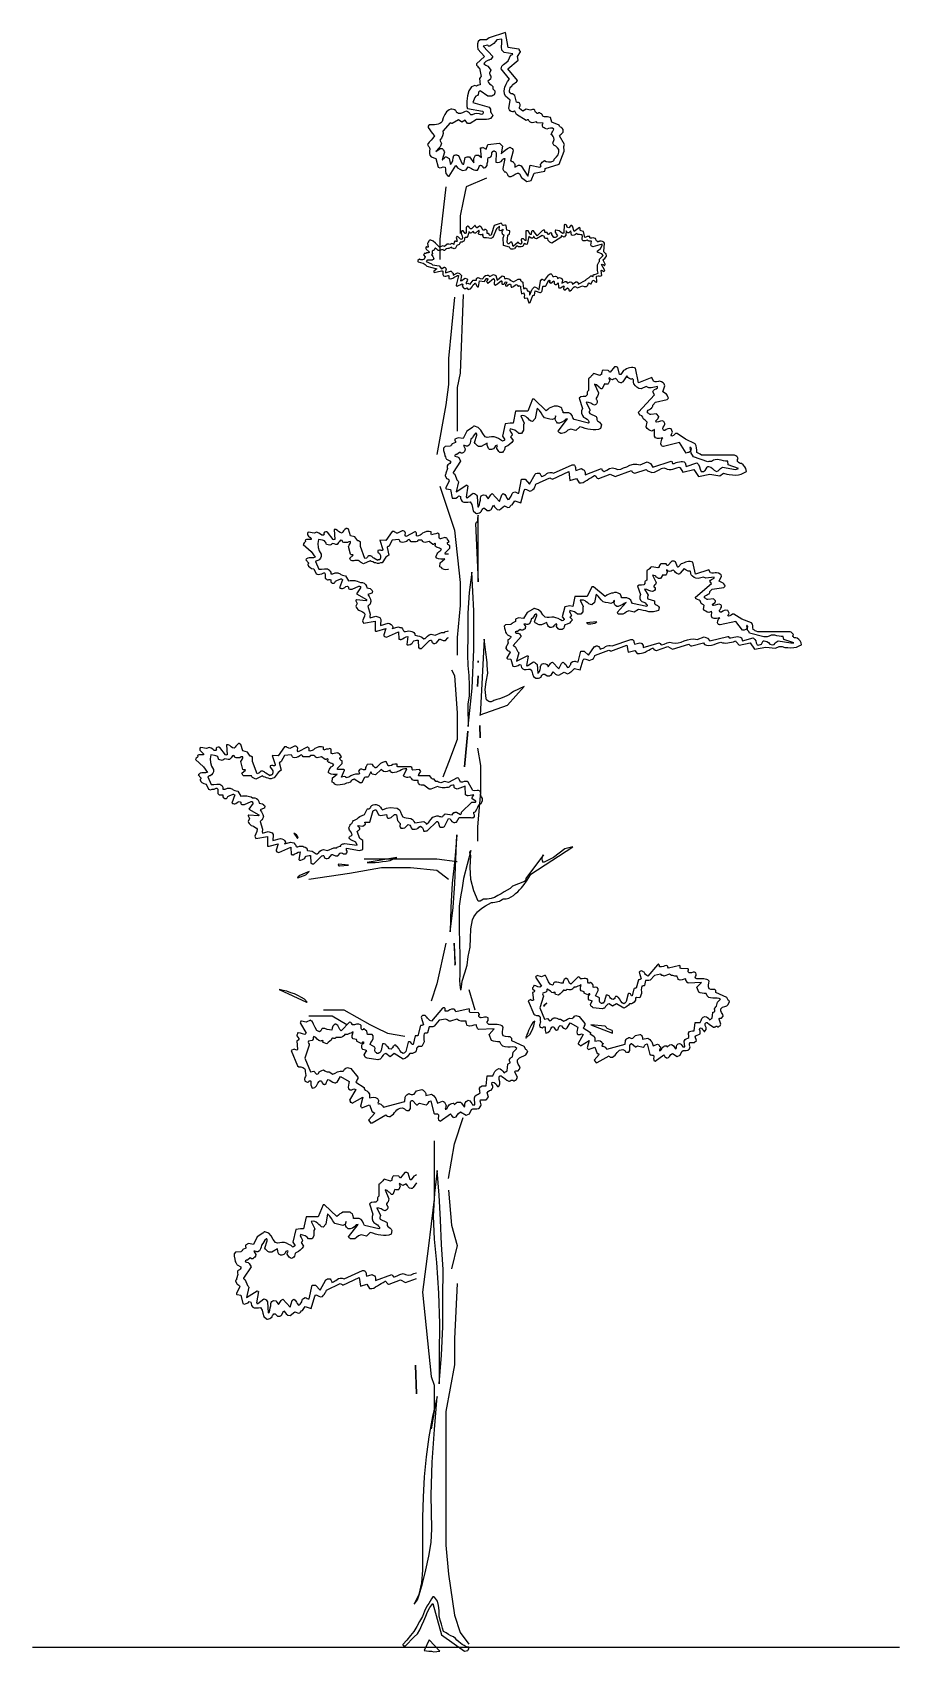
# Model space of a CAD drawing. Extents: x 46.7 to 52.5, y -126.6 to -115.8.
import ezdxf

# ---------------------------------------------------------------- set-up
doc = ezdxf.new("R2010")
doc.units = 0
doc.header["$MEASUREMENT"] = 0
doc.layers.get('0').update_dxf_attribs({"linetype": 'CONTINUOUS'})
doc.layers.add('7', color=7, linetype='CONTINUOUS')

msp = doc.modelspace()

# ---------------------------------------------------------------- linework, layer by layer
for points in [[(49.731, -116.78), (49.595, -116.838), (49.575, -116.935), (49.556, -117.032), (49.556, -117.11), (49.556, -117.149)], [(49.459, -116.838), (49.42, -117.188), (49.42, -117.324)], [(49.517, -117.576), (49.478, -117.985), (49.478, -118.159), (49.459, -118.295), (49.4, -118.626)], [(49.575, -117.557), (49.556, -118.082), (49.536, -118.179), (49.536, -118.354), (49.536, -118.47)], [(49.42, -118.839), (49.517, -119.131), (49.556, -119.481), (49.556, -119.636), (49.536, -119.85), (49.536, -119.966)], [(49.497, -120.064), (49.517, -120.103), (49.536, -120.355), (49.536, -120.53), (49.478, -120.685), (49.439, -120.783)], [(49.672, -120.588), (49.692, -120.705), (49.692, -120.88), (49.672, -121.113), (49.672, -121.21)], [(48.914, -121.327), (49.07, -121.327), (49.245, -121.327), (49.4, -121.327), (49.536, -121.346)], [(48.545, -121.463), (48.817, -121.424), (49.031, -121.385), (49.225, -121.385), (49.4, -121.404), (49.478, -121.463)], [(49.459, -121.89), (49.4, -122.162), (49.361, -122.279)], [(49.614, -122.201), (49.653, -122.337)], [(48.642, -122.337), (48.778, -122.337), (48.953, -122.434), (48.992, -122.454), (49.07, -122.493), (49.186, -122.512)], [(48.545, -122.376), (48.7, -122.376), (48.798, -122.434)], [(49.478, -123.464), (49.517, -123.231), (49.575, -123.056)], [(49.381, -123.212), (49.381, -123.6), (49.342, -123.93), (49.303, -124.222), (49.361, -124.785), (49.381, -124.844), (49.381, -125.019), (49.361, -125.135)], [(49.478, -123.542), (49.497, -123.775), (49.536, -123.911), (49.497, -124.066)], [(49.536, -124.164), (49.517, -124.533), (49.517, -124.708), (49.459, -125.019), (49.459, -125.232), (49.459, -125.407), (49.459, -125.699), (49.459, -125.912), (49.478, -126.107), (49.517, -126.379), (49.556, -126.495), (49.614, -126.573)], [(46.698, -126.593), (52.491, -126.593)]]:
    msp.add_lwpolyline(points)
at = {"layer": '7', "linetype": 'CONTINUOUS'}
for points in [[(50.001, -116.803), (50.029, -116.795), (50.05, -116.747), (50.121, -116.734), (50.121, -116.729), (50.123, -116.724), (50.123, -116.721), (50.123, -116.716), (50.217, -116.686), (50.228, -116.658), (50.24, -116.63), (50.251, -116.599), (50.248, -116.566), (50.248, -116.566), (50.251, -116.564), (50.251, -116.559), (50.253, -116.556), (50.22, -116.498), (50.223, -116.493), (50.225, -116.488), (50.233, -116.485), (50.238, -116.48), (50.243, -116.472), (50.243, -116.465), (50.243, -116.455), (50.238, -116.447), (50.233, -116.442), (50.225, -116.439), (50.22, -116.434), (50.217, -116.427), (50.169, -116.406), (50.159, -116.376), (50.149, -116.373), (50.139, -116.371), (50.129, -116.371), (50.118, -116.371), (50.113, -116.368), (50.108, -116.366), (50.106, -116.361), (50.103, -116.355), (50.101, -116.353), (50.098, -116.35), (50.093, -116.348), (50.088, -116.345), (50.083, -116.345), (50.08, -116.345), (50.075, -116.348), (50.07, -116.348), (50.065, -116.345), (50.06, -116.34), (50.057, -116.335), (50.055, -116.327), (50.05, -116.322), (50.04, -116.322), (50.032, -116.325), (50.024, -116.327), (49.996, -116.32), (49.974, -116.333), (49.953, -116.315), (49.953, -116.307), (49.956, -116.297), (49.956, -116.289), (49.953, -116.279), (49.951, -116.277), (49.946, -116.274), (49.938, -116.274), (49.933, -116.272), (49.92, -116.228), (49.915, -116.223), (49.905, -116.218), (49.897, -116.216), (49.89, -116.211), (49.885, -116.203), (49.885, -116.195), (49.887, -116.185), (49.89, -116.178), (49.895, -116.17), (49.9, -116.165), (49.902, -116.16), (49.907, -116.155), (49.933, -116.137), (49.935, -116.137), (49.935, -116.134), (49.938, -116.129), (49.938, -116.127), (49.874, -116.051), (49.943, -115.992), (49.938, -115.967), (49.958, -115.936), (49.958, -115.934), (49.956, -115.931), (49.953, -115.929), (49.953, -115.923), (49.951, -115.923), (49.951, -115.921), (49.948, -115.918), (49.946, -115.918), (49.877, -115.908), (49.859, -115.807), (49.75, -115.842), (49.732, -115.857), (49.689, -115.857), (49.676, -115.868), (49.671, -115.883), (49.671, -115.901), (49.674, -115.918), (49.719, -115.967), (49.664, -116.017), (49.664, -116.025), (49.671, -116.033), (49.676, -116.038), (49.684, -116.045), (49.697, -116.101), (49.694, -116.104), (49.691, -116.106), (49.686, -116.112), (49.684, -116.114), (49.689, -116.157), (49.679, -116.16), (49.671, -116.162), (49.664, -116.165), (49.653, -116.162), (49.631, -116.17), (49.613, -116.198), (49.605, -116.231), (49.6, -116.267), (49.6, -116.302), (49.6, -116.305), (49.603, -116.307), (49.603, -116.312), (49.605, -116.315), (49.704, -116.333), (49.707, -116.333), (49.707, -116.335), (49.709, -116.34), (49.709, -116.343), (49.709, -116.345), (49.707, -116.35), (49.704, -116.353), (49.699, -116.355), (49.684, -116.35), (49.666, -116.348), (49.651, -116.35), (49.636, -116.358), (49.628, -116.358), (49.623, -116.353), (49.62, -116.348), (49.615, -116.343), (49.61, -116.34), (49.608, -116.338), (49.603, -116.335), (49.595, -116.333), (49.585, -116.338), (49.572, -116.343), (49.559, -116.348), (49.544, -116.348), (49.539, -116.345), (49.534, -116.343), (49.531, -116.338), (49.529, -116.333), (49.526, -116.33), (49.524, -116.327), (49.521, -116.327), (49.519, -116.325), (49.511, -116.322), (49.501, -116.32), (49.493, -116.32), (49.483, -116.325), (49.465, -116.338), (49.453, -116.355), (49.442, -116.378), (49.435, -116.401), (49.427, -116.411), (49.42, -116.416), (49.409, -116.419), (49.397, -116.422), (49.384, -116.424), (49.374, -116.424), (49.361, -116.424), (49.348, -116.424), (49.346, -116.427), (49.343, -116.432), (49.343, -116.437), (49.343, -116.442), (49.369, -116.48), (49.384, -116.498), (49.374, -116.513), (49.361, -116.526), (49.348, -116.541), (49.338, -116.556), (49.341, -116.564), (49.346, -116.569), (49.351, -116.577), (49.354, -116.584), (49.351, -116.599), (49.351, -116.615), (49.354, -116.627), (49.361, -116.637), (49.394, -116.648), (49.409, -116.706), (49.42, -116.711), (49.43, -116.709), (49.442, -116.704), (49.455, -116.706), (49.458, -116.721), (49.458, -116.734), (49.46, -116.749), (49.47, -116.762), (49.47, -116.765), (49.473, -116.765), (49.478, -116.767), (49.483, -116.767), (49.526, -116.696), (49.539, -116.711), (49.554, -116.721), (49.572, -116.729), (49.595, -116.724), (49.61, -116.704), (49.631, -116.716), (49.638, -116.721), (49.648, -116.724), (49.658, -116.726), (49.671, -116.726), (49.676, -116.721), (49.679, -116.716), (49.681, -116.709), (49.684, -116.698), (49.684, -116.696), (49.686, -116.696), (49.689, -116.696), (49.691, -116.693), (49.699, -116.696), (49.704, -116.701), (49.707, -116.706), (49.714, -116.711), (49.717, -116.711), (49.722, -116.709), (49.725, -116.709), (49.727, -116.706), (49.735, -116.696), (49.737, -116.683), (49.74, -116.668), (49.74, -116.653), (49.742, -116.645), (49.747, -116.643), (49.752, -116.643), (49.76, -116.637), (49.765, -116.632), (49.768, -116.622), (49.768, -116.612), (49.773, -116.602), (49.775, -116.599), (49.778, -116.599), (49.78, -116.597), (49.783, -116.597), (49.786, -116.599), (49.791, -116.602), (49.793, -116.607), (49.796, -116.612), (49.793, -116.673), (49.806, -116.676), (49.819, -116.673), (49.829, -116.668), (49.839, -116.658), (49.844, -116.653), (49.846, -116.65), (49.852, -116.648), (49.854, -116.648), (49.841, -116.716), (49.841, -116.721), (49.844, -116.724), (49.846, -116.729), (49.849, -116.734), (49.852, -116.737), (49.854, -116.737), (49.859, -116.739), (49.864, -116.742), (49.867, -116.747), (49.869, -116.752), (49.872, -116.757), (49.874, -116.762), (49.877, -116.765), (49.877, -116.765), (49.88, -116.767), (49.88, -116.77), (49.897, -116.77), (49.91, -116.762), (49.923, -116.754), (49.938, -116.747), (49.941, -116.747), (49.946, -116.747), (49.948, -116.749), (49.951, -116.752), (49.966, -116.777), (50.001, -116.803)], [(50.009, -116.762), (50.024, -116.693), (50.088, -116.706), (50.093, -116.704), (50.096, -116.698), (50.093, -116.691), (50.093, -116.686), (50.098, -116.681), (50.103, -116.673), (50.111, -116.668), (50.118, -116.663), (50.131, -116.668), (50.146, -116.671), (50.164, -116.671), (50.179, -116.665), (50.182, -116.663), (50.184, -116.658), (50.184, -116.653), (50.187, -116.648), (50.2, -116.637), (50.21, -116.625), (50.215, -116.607), (50.215, -116.589), (50.207, -116.577), (50.195, -116.566), (50.182, -116.559), (50.174, -116.546), (50.184, -116.521), (50.182, -116.51), (50.177, -116.503), (50.172, -116.495), (50.164, -116.488), (50.167, -116.477), (50.172, -116.47), (50.177, -116.462), (50.182, -116.452), (50.172, -116.447), (50.159, -116.447), (50.146, -116.449), (50.134, -116.452), (50.123, -116.449), (50.116, -116.444), (50.108, -116.439), (50.106, -116.429), (50.106, -116.427), (50.106, -116.422), (50.108, -116.416), (50.111, -116.414), (50.07, -116.411), (50.065, -116.404), (50.057, -116.406), (50.047, -116.409), (50.037, -116.411), (50.029, -116.409), (50.022, -116.404), (50.017, -116.399), (50.012, -116.391), (50.009, -116.391), (50.004, -116.391), (50.001, -116.394), (49.996, -116.396), (49.933, -116.355), (49.92, -116.333), (49.918, -116.333), (49.913, -116.335), (49.91, -116.338), (49.905, -116.338), (49.897, -116.335), (49.89, -116.33), (49.885, -116.325), (49.88, -116.315), (49.89, -116.259), (49.874, -116.246), (49.859, -116.233), (49.852, -116.218), (49.849, -116.198), (49.854, -116.172), (49.862, -116.152), (49.872, -116.134), (49.885, -116.119), (49.829, -116.051), (49.834, -116.033), (49.846, -116.02), (49.862, -116.007), (49.877, -115.997), (49.895, -115.957), (49.897, -115.957), (49.9, -115.957), (49.905, -115.954), (49.907, -115.949), (49.849, -115.941), (49.834, -115.926), (49.831, -115.903), (49.834, -115.878), (49.834, -115.852), (49.801, -115.857), (49.791, -115.868), (49.78, -115.88), (49.768, -115.89), (49.755, -115.898), (49.75, -115.898), (49.745, -115.898), (49.742, -115.896), (49.74, -115.893), (49.709, -115.898), (49.773, -115.967), (49.76, -115.987), (49.758, -115.987), (49.752, -115.99), (49.75, -115.992), (49.745, -115.992), (49.735, -115.997), (49.727, -116.002), (49.719, -116.01), (49.714, -116.017), (49.727, -116.025), (49.74, -116.033), (49.75, -116.043), (49.76, -116.058), (49.752, -116.078), (49.755, -116.089), (49.76, -116.099), (49.76, -116.106), (49.758, -116.119), (49.74, -116.132), (49.745, -116.142), (49.752, -116.15), (49.763, -116.157), (49.773, -116.167), (49.775, -116.17), (49.775, -116.172), (49.775, -116.178), (49.773, -116.183), (49.788, -116.198), (49.788, -116.2), (49.788, -116.203), (49.788, -116.208), (49.788, -116.211), (49.786, -116.218), (49.783, -116.223), (49.775, -116.228), (49.768, -116.233), (49.74, -116.233), (49.689, -116.198), (49.686, -116.2), (49.681, -116.203), (49.679, -116.208), (49.679, -116.211), (49.676, -116.221), (49.671, -116.228), (49.661, -116.233), (49.653, -116.241), (49.641, -116.274), (49.75, -116.307), (49.755, -116.312), (49.758, -116.32), (49.758, -116.33), (49.758, -116.338), (49.763, -116.343), (49.765, -116.348), (49.77, -116.353), (49.773, -116.361), (49.768, -116.371), (49.758, -116.381), (49.745, -116.386), (49.732, -116.388), (49.714, -116.388), (49.697, -116.388), (49.679, -116.388), (49.664, -116.388), (49.623, -116.416), (49.618, -116.416), (49.615, -116.416), (49.61, -116.416), (49.605, -116.416), (49.59, -116.394), (49.567, -116.406), (49.544, -116.391), (49.503, -116.416), (49.501, -116.416), (49.496, -116.414), (49.493, -116.414), (49.488, -116.411), (49.44, -116.467), (49.442, -116.482), (49.437, -116.498), (49.43, -116.513), (49.42, -116.526), (49.425, -116.536), (49.43, -116.549), (49.427, -116.561), (49.422, -116.571), (49.412, -116.582), (49.404, -116.589), (49.399, -116.597), (49.394, -116.602), (49.422, -116.582), (49.425, -116.582), (49.427, -116.582), (49.432, -116.582), (49.435, -116.582), (49.44, -116.587), (49.442, -116.592), (49.448, -116.599), (49.45, -116.607), (49.435, -116.658), (49.437, -116.658), (49.44, -116.655), (49.442, -116.65), (49.448, -116.648), (49.45, -116.645), (49.453, -116.64), (49.458, -116.637), (49.463, -116.637), (49.483, -116.648), (49.491, -116.688), (49.501, -116.678), (49.506, -116.663), (49.509, -116.645), (49.514, -116.63), (49.516, -116.627), (49.519, -116.627), (49.521, -116.627), (49.526, -116.625), (49.531, -116.625), (49.536, -116.627), (49.539, -116.627), (49.544, -116.63), (49.567, -116.681), (49.57, -116.683), (49.57, -116.683), (49.575, -116.686), (49.58, -116.686), (49.59, -116.643), (49.595, -116.64), (49.603, -116.637), (49.61, -116.637), (49.618, -116.637), (49.648, -116.678), (49.648, -116.648), (49.658, -116.627), (49.679, -116.627), (49.699, -116.643), (49.691, -116.577), (49.694, -116.577), (49.697, -116.577), (49.702, -116.577), (49.704, -116.574), (49.73, -116.587), (49.74, -116.556), (49.819, -116.546), (49.839, -116.566), (49.829, -116.617), (49.844, -116.604), (49.857, -116.594), (49.872, -116.582), (49.89, -116.574), (49.895, -116.577), (49.902, -116.582), (49.907, -116.589), (49.91, -116.597), (49.892, -116.665), (49.895, -116.665), (49.897, -116.665), (49.9, -116.668), (49.905, -116.668), (49.907, -116.668), (49.91, -116.671), (49.913, -116.676), (49.915, -116.678), (49.918, -116.683), (49.92, -116.688), (49.92, -116.698), (49.92, -116.706), (49.946, -116.693), (49.951, -116.693), (49.956, -116.696), (49.958, -116.696), (49.963, -116.698), (50.007, -116.767), (50.007, -116.767), (50.009, -116.765), (50.009, -116.762), (50.009, -116.762)], [(50.014, -117.613), (50.017, -117.613), (50.019, -117.611), (50.022, -117.611), (50.024, -117.611), (50.037, -117.575), (50.04, -117.57), (50.042, -117.565), (50.047, -117.562), (50.052, -117.562), (50.057, -117.534), (50.088, -117.545), (50.093, -117.545), (50.096, -117.542), (50.101, -117.537), (50.103, -117.532), (50.108, -117.504), (50.111, -117.501), (50.116, -117.501), (50.118, -117.501), (50.123, -117.501), (50.123, -117.501), (50.126, -117.501), (50.126, -117.501), (50.129, -117.499), (50.149, -117.461), (50.149, -117.461), (50.151, -117.461), (50.154, -117.463), (50.154, -117.466), (50.154, -117.468), (50.154, -117.471), (50.151, -117.473), (50.151, -117.476), (50.154, -117.476), (50.154, -117.479), (50.156, -117.479), (50.162, -117.481), (50.182, -117.466), (50.184, -117.471), (50.184, -117.476), (50.184, -117.481), (50.184, -117.486), (50.187, -117.489), (50.19, -117.491), (50.195, -117.491), (50.2, -117.491), (50.21, -117.479), (50.212, -117.509), (50.215, -117.512), (50.217, -117.512), (50.223, -117.512), (50.225, -117.512), (50.248, -117.499), (50.251, -117.504), (50.248, -117.509), (50.245, -117.517), (50.248, -117.524), (50.251, -117.527), (50.253, -117.527), (50.256, -117.527), (50.258, -117.527), (50.273, -117.514), (50.278, -117.517), (50.281, -117.522), (50.281, -117.527), (50.284, -117.532), (50.291, -117.532), (50.299, -117.527), (50.304, -117.522), (50.306, -117.517), (50.309, -117.514), (50.309, -117.514), (50.311, -117.512), (50.311, -117.512), (50.314, -117.509), (50.317, -117.507), (50.322, -117.507), (50.324, -117.504), (50.339, -117.514), (50.372, -117.499), (50.385, -117.504), (50.39, -117.504), (50.398, -117.504), (50.403, -117.499), (50.408, -117.496), (50.413, -117.481), (50.416, -117.479), (50.418, -117.481), (50.421, -117.484), (50.426, -117.486), (50.428, -117.486), (50.428, -117.486), (50.428, -117.486), (50.431, -117.486), (50.441, -117.461), (50.449, -117.463), (50.454, -117.466), (50.456, -117.471), (50.464, -117.476), (50.464, -117.476), (50.466, -117.476), (50.466, -117.476), (50.469, -117.473), (50.466, -117.438), (50.469, -117.435), (50.477, -117.433), (50.482, -117.433), (50.489, -117.435), (50.502, -117.43), (50.497, -117.397), (50.5, -117.395), (50.505, -117.397), (50.507, -117.4), (50.51, -117.402), (50.512, -117.405), (50.517, -117.402), (50.52, -117.4), (50.522, -117.397), (50.5, -117.357), (50.505, -117.354), (50.51, -117.357), (50.515, -117.362), (50.52, -117.364), (50.522, -117.364), (50.522, -117.359), (50.525, -117.357), (50.525, -117.354), (50.512, -117.329), (50.515, -117.321), (50.522, -117.316), (50.527, -117.311), (50.533, -117.301), (50.53, -117.285), (50.527, -117.283), (50.525, -117.283), (50.522, -117.28), (50.52, -117.278), (50.52, -117.278), (50.517, -117.275), (50.515, -117.273), (50.515, -117.27), (50.52, -117.214), (50.515, -117.207), (50.507, -117.204), (50.497, -117.202), (50.487, -117.202), (50.484, -117.204), (50.479, -117.204), (50.477, -117.207), (50.477, -117.207), (50.472, -117.202), (50.466, -117.199), (50.461, -117.191), (50.459, -117.184), (50.451, -117.181), (50.444, -117.179), (50.436, -117.181), (50.428, -117.181), (50.426, -117.181), (50.423, -117.179), (50.423, -117.174), (50.421, -117.171), (50.411, -117.169), (50.403, -117.171), (50.395, -117.174), (50.388, -117.176), (50.38, -117.136), (50.365, -117.133), (50.36, -117.13), (50.357, -117.128), (50.357, -117.12), (50.357, -117.115), (50.355, -117.113), (50.355, -117.113), (50.355, -117.113), (50.352, -117.11), (50.317, -117.136), (50.306, -117.102), (50.304, -117.1), (50.301, -117.097), (50.296, -117.097), (50.294, -117.097), (50.281, -117.113), (50.276, -117.11), (50.271, -117.108), (50.268, -117.102), (50.268, -117.097), (50.266, -117.095), (50.263, -117.092), (50.261, -117.092), (50.258, -117.09), (50.256, -117.09), (50.256, -117.09), (50.253, -117.092), (50.251, -117.092), (50.248, -117.143), (50.248, -117.148), (50.243, -117.148), (50.24, -117.151), (50.238, -117.148), (50.228, -117.141), (50.217, -117.133), (50.205, -117.13), (50.195, -117.128), (50.192, -117.128), (50.19, -117.133), (50.19, -117.136), (50.19, -117.141), (50.195, -117.148), (50.197, -117.153), (50.202, -117.158), (50.205, -117.166), (50.202, -117.171), (50.197, -117.174), (50.19, -117.176), (50.182, -117.176), (50.169, -117.156), (50.169, -117.153), (50.169, -117.151), (50.169, -117.151), (50.167, -117.148), (50.162, -117.146), (50.156, -117.148), (50.151, -117.151), (50.146, -117.156), (50.141, -117.156), (50.139, -117.153), (50.139, -117.148), (50.136, -117.143), (50.123, -117.143), (50.121, -117.141), (50.121, -117.136), (50.121, -117.133), (50.118, -117.128), (50.116, -117.128), (50.111, -117.128), (50.108, -117.13), (50.103, -117.133), (50.07, -117.166), (50.045, -117.133), (50.045, -117.133), (50.042, -117.133), (50.04, -117.133), (50.037, -117.133), (50.032, -117.136), (50.032, -117.141), (50.029, -117.148), (50.029, -117.153), (50.029, -117.156), (50.027, -117.156), (50.027, -117.156), (50.024, -117.156), (50.009, -117.133), (50.007, -117.133), (50.001, -117.133), (49.999, -117.133), (49.994, -117.133), (49.994, -117.197), (49.994, -117.197), (49.994, -117.197), (49.991, -117.197), (49.989, -117.197), (49.981, -117.189), (49.979, -117.186), (49.974, -117.186), (49.971, -117.186), (49.966, -117.186), (49.966, -117.186), (49.966, -117.189), (49.963, -117.191), (49.963, -117.194), (49.968, -117.209), (49.963, -117.222), (49.963, -117.222), (49.961, -117.222), (49.958, -117.222), (49.958, -117.222), (49.956, -117.219), (49.951, -117.217), (49.948, -117.214), (49.943, -117.209), (49.91, -117.237), (49.907, -117.232), (49.907, -117.227), (49.905, -117.219), (49.902, -117.212), (49.9, -117.209), (49.897, -117.209), (49.892, -117.209), (49.887, -117.212), (49.88, -117.219), (49.877, -117.219), (49.874, -117.217), (49.872, -117.212), (49.869, -117.209), (49.874, -117.161), (49.885, -117.153), (49.887, -117.138), (49.887, -117.136), (49.887, -117.136), (49.887, -117.133), (49.885, -117.133), (49.867, -117.128), (49.864, -117.097), (49.859, -117.095), (49.854, -117.095), (49.846, -117.097), (49.841, -117.097), (49.839, -117.095), (49.836, -117.09), (49.834, -117.085), (49.829, -117.08), (49.783, -117.097), (49.765, -117.153), (49.765, -117.156), (49.763, -117.158), (49.76, -117.161), (49.755, -117.163), (49.752, -117.161), (49.75, -117.158), (49.75, -117.153), (49.745, -117.151), (49.735, -117.151), (49.735, -117.133), (49.725, -117.12), (49.722, -117.123), (49.722, -117.123), (49.719, -117.123), (49.719, -117.125), (49.717, -117.128), (49.714, -117.128), (49.709, -117.128), (49.707, -117.128), (49.699, -117.108), (49.694, -117.105), (49.689, -117.102), (49.684, -117.102), (49.679, -117.105), (49.669, -117.113), (49.664, -117.113), (49.664, -117.108), (49.661, -117.105), (49.658, -117.102), (49.658, -117.1), (49.658, -117.1), (49.656, -117.097), (49.653, -117.097), (49.631, -117.118), (49.628, -117.118), (49.628, -117.118), (49.625, -117.118), (49.623, -117.118), (49.62, -117.115), (49.618, -117.113), (49.615, -117.11), (49.615, -117.108), (49.613, -117.105), (49.608, -117.102), (49.605, -117.102), (49.6, -117.105), (49.597, -117.108), (49.597, -117.108), (49.595, -117.108), (49.595, -117.11), (49.595, -117.148), (49.595, -117.148), (49.592, -117.148), (49.592, -117.151), (49.59, -117.151), (49.575, -117.133), (49.572, -117.133), (49.572, -117.133), (49.57, -117.133), (49.567, -117.133), (49.562, -117.143), (49.564, -117.156), (49.57, -117.166), (49.572, -117.179), (49.567, -117.191), (49.559, -117.189), (49.552, -117.181), (49.544, -117.174), (49.536, -117.169), (49.534, -117.169), (49.534, -117.171), (49.531, -117.174), (49.529, -117.176), (49.536, -117.202), (49.534, -117.204), (49.529, -117.204), (49.524, -117.202), (49.519, -117.202), (49.516, -117.207), (49.516, -117.212), (49.514, -117.217), (49.514, -117.222), (49.514, -117.224), (49.511, -117.222), (49.506, -117.219), (49.501, -117.217), (49.486, -117.224), (49.481, -117.222), (49.478, -117.222), (49.473, -117.222), (49.468, -117.222), (49.45, -117.237), (49.44, -117.232), (49.417, -117.242), (49.404, -117.227), (49.392, -117.214), (49.376, -117.202), (49.359, -117.194), (49.359, -117.194), (49.356, -117.194), (49.354, -117.194), (49.354, -117.194), (49.348, -117.197), (49.346, -117.202), (49.341, -117.209), (49.338, -117.217), (49.343, -117.24), (49.341, -117.242), (49.338, -117.242), (49.336, -117.242), (49.333, -117.24), (49.333, -117.24), (49.331, -117.24), (49.331, -117.242), (49.328, -117.242), (49.326, -117.242), (49.326, -117.247), (49.326, -117.25), (49.328, -117.255), (49.348, -117.273), (49.348, -117.275), (49.348, -117.275), (49.348, -117.278), (49.348, -117.278), (49.341, -117.28), (49.333, -117.28), (49.326, -117.283), (49.318, -117.283), (49.315, -117.283), (49.315, -117.285), (49.313, -117.291), (49.31, -117.293), (49.323, -117.306), (49.315, -117.321), (49.31, -117.324), (49.303, -117.326), (49.293, -117.326), (49.285, -117.321), (49.272, -117.331), (49.272, -117.334), (49.272, -117.334), (49.272, -117.336), (49.275, -117.339), (49.29, -117.344), (49.308, -117.349), (49.323, -117.357), (49.333, -117.369), (49.399, -117.385), (49.379, -117.402), (49.379, -117.402), (49.379, -117.405), (49.379, -117.407), (49.381, -117.41), (49.432, -117.4), (49.435, -117.4), (49.437, -117.4), (49.437, -117.402), (49.44, -117.402), (49.44, -117.41), (49.44, -117.418), (49.44, -117.425), (49.445, -117.433), (49.453, -117.435), (49.46, -117.435), (49.468, -117.433), (49.476, -117.43), (49.478, -117.43), (49.478, -117.43), (49.478, -117.433), (49.481, -117.433), (49.481, -117.451), (49.493, -117.453), (49.506, -117.448), (49.519, -117.44), (49.531, -117.435), (49.534, -117.433), (49.536, -117.433), (49.536, -117.433), (49.539, -117.43), (49.542, -117.43), (49.544, -117.43), (49.544, -117.433), (49.544, -117.433), (49.529, -117.496), (49.529, -117.499), (49.531, -117.499), (49.534, -117.499), (49.536, -117.501), (49.57, -117.486), (49.572, -117.489), (49.575, -117.494), (49.572, -117.496), (49.57, -117.501), (49.577, -117.514), (49.582, -117.517), (49.587, -117.517), (49.595, -117.517), (49.6, -117.514), (49.61, -117.524), (49.625, -117.519), (49.636, -117.507), (49.643, -117.494), (49.653, -117.484), (49.653, -117.481), (49.656, -117.481), (49.656, -117.481), (49.658, -117.484), (49.669, -117.504), (49.671, -117.507), (49.674, -117.507), (49.676, -117.507), (49.679, -117.507), (49.684, -117.466), (49.719, -117.471), (49.73, -117.453), (49.732, -117.451), (49.735, -117.451), (49.735, -117.451), (49.737, -117.451), (49.737, -117.451), (49.74, -117.453), (49.74, -117.453), (49.74, -117.456), (49.737, -117.461), (49.735, -117.466), (49.732, -117.471), (49.735, -117.476), (49.735, -117.479), (49.737, -117.479), (49.737, -117.479), (49.74, -117.481), (49.778, -117.451), (49.783, -117.456), (49.786, -117.466), (49.783, -117.479), (49.783, -117.489), (49.783, -117.489), (49.783, -117.489), (49.783, -117.491), (49.783, -117.491), (49.786, -117.491), (49.788, -117.491), (49.788, -117.494), (49.791, -117.496), (49.793, -117.496), (49.793, -117.494), (49.796, -117.491), (49.798, -117.491), (49.829, -117.466), (49.829, -117.466), (49.829, -117.466), (49.831, -117.466), (49.834, -117.468), (49.834, -117.484), (49.834, -117.486), (49.834, -117.486), (49.836, -117.489), (49.839, -117.489), (49.846, -117.489), (49.852, -117.484), (49.857, -117.476), (49.864, -117.473), (49.867, -117.479), (49.864, -117.481), (49.862, -117.486), (49.859, -117.491), (49.859, -117.491), (49.859, -117.494), (49.859, -117.496), (49.859, -117.499), (49.859, -117.499), (49.862, -117.499), (49.862, -117.501), (49.864, -117.501), (49.872, -117.499), (49.877, -117.494), (49.882, -117.489), (49.89, -117.489), (49.892, -117.489), (49.895, -117.494), (49.895, -117.496), (49.895, -117.499), (49.895, -117.501), (49.897, -117.504), (49.897, -117.509), (49.9, -117.509), (49.907, -117.507), (49.915, -117.501), (49.923, -117.496), (49.93, -117.491), (49.935, -117.494), (49.938, -117.496), (49.938, -117.499), (49.943, -117.501), (49.946, -117.501), (49.948, -117.499), (49.951, -117.499), (49.953, -117.499), (49.956, -117.501), (49.956, -117.501), (49.958, -117.501), (49.958, -117.504), (49.958, -117.507), (49.958, -117.509), (49.958, -117.512), (49.958, -117.514), (49.966, -117.552), (49.981, -117.547), (49.984, -117.555), (49.986, -117.562), (49.984, -117.57), (49.984, -117.578), (49.984, -117.58), (49.986, -117.58), (49.986, -117.583), (49.989, -117.583), (50.004, -117.58), (50.014, -117.613)], [(50.022, -117.56), (50.035, -117.527), (50.037, -117.524), (50.04, -117.519), (50.042, -117.517), (50.045, -117.512), (50.052, -117.507), (50.06, -117.509), (50.068, -117.512), (50.073, -117.517), (50.075, -117.519), (50.078, -117.522), (50.08, -117.524), (50.083, -117.524), (50.093, -117.468), (50.093, -117.463), (50.096, -117.461), (50.101, -117.456), (50.103, -117.456), (50.118, -117.463), (50.146, -117.428), (50.151, -117.425), (50.156, -117.42), (50.164, -117.42), (50.169, -117.423), (50.174, -117.438), (50.182, -117.438), (50.192, -117.435), (50.2, -117.438), (50.205, -117.443), (50.205, -117.443), (50.205, -117.446), (50.205, -117.448), (50.207, -117.451), (50.22, -117.443), (50.235, -117.451), (50.24, -117.461), (50.235, -117.481), (50.258, -117.471), (50.263, -117.471), (50.266, -117.473), (50.271, -117.479), (50.273, -117.481), (50.278, -117.479), (50.286, -117.476), (50.291, -117.473), (50.299, -117.476), (50.301, -117.476), (50.304, -117.479), (50.304, -117.484), (50.306, -117.489), (50.329, -117.473), (50.332, -117.473), (50.332, -117.473), (50.334, -117.473), (50.334, -117.473), (50.337, -117.476), (50.339, -117.476), (50.339, -117.476), (50.342, -117.476), (50.345, -117.479), (50.345, -117.481), (50.345, -117.486), (50.345, -117.489), (50.395, -117.461), (50.398, -117.458), (50.398, -117.456), (50.4, -117.456), (50.403, -117.453), (50.406, -117.451), (50.411, -117.448), (50.413, -117.446), (50.418, -117.443), (50.428, -117.433), (50.433, -117.433), (50.436, -117.435), (50.441, -117.438), (50.444, -117.438), (50.444, -117.43), (50.446, -117.425), (50.451, -117.423), (50.456, -117.423), (50.477, -117.415), (50.474, -117.397), (50.474, -117.377), (50.474, -117.359), (50.482, -117.341), (50.484, -117.339), (50.484, -117.339), (50.487, -117.336), (50.487, -117.334), (50.487, -117.331), (50.487, -117.329), (50.487, -117.324), (50.487, -117.321), (50.51, -117.298), (50.502, -117.285), (50.477, -117.278), (50.474, -117.275), (50.474, -117.27), (50.474, -117.265), (50.477, -117.263), (50.494, -117.25), (50.505, -117.23), (50.505, -117.227), (50.505, -117.224), (50.505, -117.224), (50.505, -117.222), (50.441, -117.24), (50.439, -117.237), (50.433, -117.235), (50.431, -117.23), (50.428, -117.227), (50.433, -117.202), (50.426, -117.202), (50.418, -117.202), (50.411, -117.199), (50.403, -117.194), (50.398, -117.197), (50.39, -117.199), (50.383, -117.199), (50.375, -117.199), (50.37, -117.191), (50.37, -117.181), (50.372, -117.169), (50.37, -117.158), (50.362, -117.158), (50.352, -117.156), (50.342, -117.156), (50.334, -117.151), (50.327, -117.156), (50.317, -117.161), (50.309, -117.163), (50.299, -117.161), (50.294, -117.133), (50.281, -117.146), (50.278, -117.146), (50.278, -117.146), (50.276, -117.146), (50.273, -117.143), (50.271, -117.143), (50.268, -117.138), (50.266, -117.136), (50.263, -117.133), (50.261, -117.161), (50.251, -117.174), (50.233, -117.166), (50.23, -117.166), (50.23, -117.169), (50.23, -117.174), (50.228, -117.176), (50.169, -117.214), (50.154, -117.209), (50.144, -117.197), (50.141, -117.184), (50.139, -117.184), (50.134, -117.184), (50.129, -117.184), (50.123, -117.181), (50.121, -117.181), (50.118, -117.179), (50.118, -117.174), (50.118, -117.171), (50.103, -117.163), (50.065, -117.186), (50.06, -117.184), (50.055, -117.181), (50.052, -117.176), (50.047, -117.171), (50.045, -117.171), (50.045, -117.171), (50.045, -117.174), (50.045, -117.176), (50.045, -117.176), (50.042, -117.179), (50.04, -117.181), (50.037, -117.181), (50.035, -117.181), (50.035, -117.181), (50.032, -117.181), (50.029, -117.181), (50.014, -117.169), (50.004, -117.222), (49.996, -117.224), (49.994, -117.222), (49.989, -117.219), (49.984, -117.217), (49.974, -117.237), (49.963, -117.24), (49.956, -117.24), (49.946, -117.24), (49.938, -117.235), (49.933, -117.235), (49.93, -117.24), (49.925, -117.242), (49.92, -117.247), (49.918, -117.252), (49.91, -117.255), (49.905, -117.255), (49.897, -117.255), (49.892, -117.252), (49.89, -117.25), (49.887, -117.245), (49.885, -117.242), (49.846, -117.23), (49.846, -117.212), (49.844, -117.194), (49.844, -117.179), (49.849, -117.161), (49.849, -117.161), (49.846, -117.158), (49.844, -117.158), (49.841, -117.158), (49.839, -117.153), (49.836, -117.146), (49.836, -117.138), (49.839, -117.133), (49.841, -117.13), (49.841, -117.128), (49.844, -117.125), (49.844, -117.123), (49.844, -117.12), (49.844, -117.12), (49.841, -117.123), (49.841, -117.125), (49.839, -117.128), (49.834, -117.128), (49.829, -117.13), (49.824, -117.133), (49.824, -117.133), (49.821, -117.13), (49.819, -117.13), (49.819, -117.128), (49.816, -117.123), (49.816, -117.118), (49.819, -117.11), (49.819, -117.102), (49.798, -117.118), (49.775, -117.176), (49.76, -117.184), (49.747, -117.181), (49.732, -117.179), (49.717, -117.179), (49.712, -117.176), (49.709, -117.171), (49.707, -117.163), (49.709, -117.156), (49.702, -117.156), (49.697, -117.158), (49.689, -117.158), (49.681, -117.156), (49.679, -117.151), (49.681, -117.143), (49.684, -117.136), (49.681, -117.128), (49.658, -117.148), (49.658, -117.148), (49.656, -117.148), (49.653, -117.148), (49.653, -117.148), (49.648, -117.146), (49.646, -117.143), (49.646, -117.141), (49.643, -117.136), (49.638, -117.138), (49.636, -117.141), (49.631, -117.146), (49.625, -117.148), (49.623, -117.146), (49.618, -117.143), (49.615, -117.138), (49.613, -117.136), (49.613, -117.146), (49.61, -117.156), (49.608, -117.166), (49.6, -117.176), (49.6, -117.176), (49.597, -117.176), (49.595, -117.176), (49.595, -117.176), (49.595, -117.176), (49.592, -117.176), (49.592, -117.176), (49.59, -117.176), (49.585, -117.181), (49.585, -117.189), (49.582, -117.197), (49.58, -117.202), (49.575, -117.204), (49.57, -117.207), (49.562, -117.209), (49.557, -117.209), (49.554, -117.212), (49.554, -117.217), (49.552, -117.219), (49.549, -117.224), (49.534, -117.23), (49.524, -117.247), (49.516, -117.252), (49.511, -117.25), (49.503, -117.247), (49.498, -117.242), (49.481, -117.25), (49.473, -117.25), (49.465, -117.252), (49.458, -117.258), (49.45, -117.263), (49.448, -117.263), (49.445, -117.263), (49.442, -117.26), (49.442, -117.258), (49.432, -117.26), (49.42, -117.263), (49.409, -117.263), (49.399, -117.255), (49.397, -117.252), (49.394, -117.25), (49.392, -117.247), (49.389, -117.247), (49.379, -117.263), (49.379, -117.263), (49.376, -117.263), (49.374, -117.263), (49.371, -117.265), (49.369, -117.268), (49.369, -117.273), (49.369, -117.278), (49.371, -117.283), (49.364, -117.293), (49.369, -117.298), (49.374, -117.303), (49.376, -117.308), (49.379, -117.316), (49.379, -117.318), (49.376, -117.324), (49.371, -117.326), (49.369, -117.329), (49.361, -117.329), (49.354, -117.329), (49.346, -117.329), (49.338, -117.329), (49.336, -117.331), (49.333, -117.331), (49.331, -117.334), (49.328, -117.336), (49.364, -117.352), (49.371, -117.359), (49.387, -117.362), (49.399, -117.364), (49.415, -117.367), (49.43, -117.385), (49.448, -117.374), (49.45, -117.374), (49.45, -117.374), (49.453, -117.377), (49.455, -117.377), (49.458, -117.379), (49.46, -117.382), (49.46, -117.387), (49.463, -117.392), (49.46, -117.397), (49.458, -117.402), (49.458, -117.407), (49.458, -117.413), (49.491, -117.402), (49.496, -117.402), (49.501, -117.407), (49.503, -117.41), (49.509, -117.415), (49.509, -117.428), (49.539, -117.413), (49.547, -117.415), (49.552, -117.418), (49.559, -117.425), (49.564, -117.43), (49.557, -117.466), (49.567, -117.463), (49.577, -117.456), (49.59, -117.448), (49.6, -117.453), (49.603, -117.453), (49.603, -117.456), (49.605, -117.458), (49.605, -117.461), (49.603, -117.466), (49.597, -117.473), (49.595, -117.479), (49.595, -117.486), (49.608, -117.481), (49.623, -117.489), (49.643, -117.461), (49.664, -117.461), (49.664, -117.451), (49.666, -117.448), (49.671, -117.446), (49.674, -117.446), (49.676, -117.443), (49.689, -117.451), (49.704, -117.453), (49.712, -117.446), (49.717, -117.438), (49.725, -117.43), (49.735, -117.428), (49.742, -117.428), (49.747, -117.43), (49.75, -117.435), (49.755, -117.438), (49.778, -117.423), (49.793, -117.43), (49.803, -117.461), (49.836, -117.433), (49.849, -117.438), (49.852, -117.451), (49.857, -117.451), (49.859, -117.451), (49.862, -117.451), (49.864, -117.448), (49.885, -117.456), (49.887, -117.456), (49.887, -117.458), (49.887, -117.461), (49.89, -117.461), (49.913, -117.473), (49.943, -117.456), (49.953, -117.456), (49.956, -117.456), (49.958, -117.458), (49.958, -117.463), (49.961, -117.466), (49.966, -117.468), (49.968, -117.471), (49.974, -117.476), (49.974, -117.481), (49.979, -117.517), (49.981, -117.517), (49.984, -117.517), (49.986, -117.517), (49.989, -117.514), (50.001, -117.519), (50.004, -117.532), (50.007, -117.532), (50.009, -117.532), (50.009, -117.532), (50.012, -117.534), (50.014, -117.537), (50.017, -117.537), (50.019, -117.54), (50.019, -117.545), (50.019, -117.547), (50.019, -117.55), (50.019, -117.552), (50.019, -117.555), (50.019, -117.557), (50.019, -117.557), (50.019, -117.56), (50.022, -117.562), (50.022, -117.562), (50.022, -117.56), (50.022, -117.56), (50.022, -117.56)], [(49.669, -119.021), (49.676, -119.018), (49.684, -119.016), (49.691, -119.011), (49.699, -119.006), (49.699, -119.001), (49.702, -118.996), (49.707, -118.99), (49.709, -118.985), (49.709, -118.985), (49.712, -118.985), (49.717, -118.985), (49.719, -118.985), (49.735, -119.001), (49.737, -119.001), (49.742, -119.001), (49.745, -119.001), (49.747, -119.001), (49.752, -119.001), (49.755, -118.998), (49.76, -118.996), (49.763, -118.993), (49.778, -118.965), (49.786, -118.975), (49.793, -118.985), (49.803, -118.993), (49.819, -118.996), (49.852, -118.97), (49.874, -118.98), (49.885, -118.978), (49.89, -118.973), (49.895, -118.965), (49.902, -118.963), (49.92, -118.935), (49.961, -118.95), (49.984, -118.866), (49.991, -118.858), (49.999, -118.861), (50.012, -118.866), (50.022, -118.871), (50.035, -118.868), (50.042, -118.861), (50.05, -118.853), (50.055, -118.843), (50.057, -118.838), (50.06, -118.833), (50.06, -118.83), (50.062, -118.825), (50.154, -118.782), (50.159, -118.785), (50.162, -118.787), (50.167, -118.79), (50.172, -118.792), (50.281, -118.741), (50.289, -118.8), (50.332, -118.787), (50.35, -118.815), (50.365, -118.815), (50.378, -118.813), (50.39, -118.805), (50.403, -118.797), (50.416, -118.79), (50.428, -118.782), (50.441, -118.774), (50.454, -118.767), (50.456, -118.767), (50.461, -118.772), (50.464, -118.774), (50.466, -118.78), (50.469, -118.782), (50.472, -118.785), (50.477, -118.787), (50.482, -118.787), (50.558, -118.757), (50.591, -118.774), (50.7, -118.734), (50.703, -118.739), (50.708, -118.744), (50.716, -118.749), (50.723, -118.752), (50.799, -118.726), (50.807, -118.736), (50.82, -118.741), (50.835, -118.747), (50.853, -118.744), (50.871, -118.736), (50.886, -118.729), (50.901, -118.721), (50.916, -118.716), (50.929, -118.721), (50.939, -118.724), (50.952, -118.726), (50.965, -118.726), (50.977, -118.724), (50.99, -118.721), (51.003, -118.716), (51.018, -118.711), (51.018, -118.711), (51.02, -118.713), (51.023, -118.713), (51.026, -118.716), (51.043, -118.744), (51.117, -118.726), (51.147, -118.774), (51.224, -118.757), (51.29, -118.769), (51.315, -118.752), (51.336, -118.757), (51.353, -118.759), (51.374, -118.762), (51.394, -118.764), (51.414, -118.762), (51.432, -118.757), (51.45, -118.749), (51.468, -118.739), (51.465, -118.721), (51.457, -118.708), (51.447, -118.696), (51.435, -118.686), (51.427, -118.686), (51.419, -118.683), (51.414, -118.68), (51.412, -118.675), (51.409, -118.673), (51.409, -118.668), (51.409, -118.66), (51.412, -118.653), (51.409, -118.645), (51.404, -118.64), (51.397, -118.635), (51.389, -118.63), (51.361, -118.63), (51.333, -118.63), (51.308, -118.63), (51.28, -118.63), (51.252, -118.63), (51.224, -118.63), (51.196, -118.63), (51.168, -118.63), (51.158, -118.625), (51.15, -118.619), (51.145, -118.617), (51.137, -118.612), (51.137, -118.597), (51.135, -118.581), (51.132, -118.569), (51.125, -118.556), (51.061, -118.525), (51.005, -118.485), (50.995, -118.487), (50.987, -118.492), (50.98, -118.5), (50.97, -118.503), (50.965, -118.498), (50.967, -118.49), (50.972, -118.482), (50.975, -118.477), (50.965, -118.454), (50.952, -118.452), (50.942, -118.454), (50.932, -118.459), (50.924, -118.467), (50.921, -118.467), (50.919, -118.467), (50.916, -118.467), (50.914, -118.464), (50.909, -118.454), (50.911, -118.444), (50.919, -118.434), (50.924, -118.424), (50.924, -118.419), (50.921, -118.414), (50.919, -118.411), (50.916, -118.406), (50.906, -118.401), (50.893, -118.403), (50.881, -118.409), (50.868, -118.411), (50.865, -118.411), (50.865, -118.409), (50.863, -118.403), (50.863, -118.401), (50.878, -118.386), (50.878, -118.383), (50.881, -118.378), (50.883, -118.376), (50.883, -118.373), (50.868, -118.355), (50.83, -118.36), (50.825, -118.36), (50.82, -118.358), (50.815, -118.353), (50.807, -118.348), (50.807, -118.345), (50.807, -118.343), (50.807, -118.34), (50.807, -118.337), (50.812, -118.33), (50.82, -118.325), (50.827, -118.322), (50.835, -118.315), (50.837, -118.312), (50.84, -118.309), (50.843, -118.304), (50.843, -118.297), (50.86, -118.276), (50.939, -118.259), (50.947, -118.251), (50.944, -118.241), (50.939, -118.231), (50.934, -118.223), (50.909, -118.208), (50.924, -118.167), (50.919, -118.154), (50.911, -118.147), (50.901, -118.142), (50.888, -118.137), (50.881, -118.139), (50.868, -118.142), (50.858, -118.142), (50.848, -118.137), (50.835, -118.111), (50.746, -118.147), (50.728, -118.05), (50.721, -118.048), (50.71, -118.045), (50.7, -118.045), (50.688, -118.048), (50.677, -118.05), (50.667, -118.055), (50.657, -118.06), (50.647, -118.066), (50.629, -118.091), (50.629, -118.091), (50.627, -118.091), (50.624, -118.091), (50.621, -118.091), (50.609, -118.045), (50.604, -118.043), (50.599, -118.04), (50.591, -118.04), (50.586, -118.04), (50.558, -118.076), (50.553, -118.076), (50.55, -118.071), (50.548, -118.068), (50.545, -118.066), (50.51, -118.063), (50.505, -118.068), (50.502, -118.076), (50.5, -118.083), (50.5, -118.091), (50.5, -118.093), (50.497, -118.093), (50.492, -118.096), (50.489, -118.099), (50.449, -118.086), (50.444, -118.088), (50.439, -118.096), (50.433, -118.101), (50.428, -118.106), (50.426, -118.109), (50.421, -118.111), (50.418, -118.116), (50.413, -118.119), (50.413, -118.198), (50.411, -118.2), (50.408, -118.203), (50.406, -118.205), (50.403, -118.21), (50.403, -118.215), (50.403, -118.218), (50.403, -118.223), (50.403, -118.228), (50.393, -118.238), (50.378, -118.238), (50.362, -118.241), (50.35, -118.251), (50.372, -118.32), (50.367, -118.335), (50.367, -118.35), (50.372, -118.365), (50.38, -118.376), (50.393, -118.383), (50.403, -118.391), (50.411, -118.398), (50.416, -118.406), (50.416, -118.409), (50.416, -118.411), (50.416, -118.414), (50.413, -118.416), (50.317, -118.393), (50.309, -118.381), (50.304, -118.365), (50.294, -118.355), (50.281, -118.348), (50.243, -118.348), (50.243, -118.343), (50.243, -118.34), (50.24, -118.335), (50.24, -118.332), (50.238, -118.325), (50.235, -118.317), (50.228, -118.312), (50.22, -118.307), (50.207, -118.304), (50.195, -118.304), (50.184, -118.304), (50.172, -118.307), (50.162, -118.312), (50.151, -118.317), (50.141, -118.325), (50.131, -118.335), (50.05, -118.256), (50.05, -118.256), (50.047, -118.256), (50.042, -118.256), (50.04, -118.256), (50.007, -118.337), (49.925, -118.337), (49.91, -118.416), (49.89, -118.416), (49.857, -118.421), (49.839, -118.505), (49.852, -118.525), (49.852, -118.531), (49.849, -118.533), (49.844, -118.536), (49.839, -118.538), (49.826, -118.528), (49.811, -118.52), (49.796, -118.513), (49.783, -118.508), (49.765, -118.508), (49.75, -118.51), (49.735, -118.513), (49.722, -118.508), (49.707, -118.487), (49.694, -118.464), (49.676, -118.447), (49.651, -118.437), (49.646, -118.437), (49.643, -118.439), (49.641, -118.444), (49.638, -118.447), (49.6, -118.47), (49.575, -118.52), (49.542, -118.515), (49.521, -118.525), (49.521, -118.531), (49.521, -118.536), (49.524, -118.538), (49.524, -118.546), (49.503, -118.556), (49.501, -118.558), (49.498, -118.564), (49.493, -118.566), (49.491, -118.571), (49.455, -118.574), (49.445, -118.584), (49.445, -118.599), (49.45, -118.619), (49.453, -118.635), (49.458, -118.642), (49.46, -118.65), (49.463, -118.653), (49.465, -118.658), (49.491, -118.67), (49.491, -118.68), (49.486, -118.686), (49.481, -118.691), (49.473, -118.696), (49.468, -118.701), (49.468, -118.706), (49.468, -118.713), (49.47, -118.721), (49.46, -118.752), (49.46, -118.757), (49.458, -118.759), (49.455, -118.764), (49.455, -118.767), (49.465, -118.787), (49.47, -118.79), (49.478, -118.792), (49.481, -118.797), (49.483, -118.802), (49.46, -118.848), (49.46, -118.851), (49.46, -118.853), (49.463, -118.856), (49.465, -118.856), (49.491, -118.861), (49.503, -118.917), (49.514, -118.919), (49.526, -118.917), (49.539, -118.912), (49.547, -118.902), (49.557, -118.907), (49.559, -118.917), (49.562, -118.929), (49.57, -118.94), (49.58, -118.945), (49.595, -118.945), (49.608, -118.945), (49.623, -118.942), (49.633, -118.96), (49.638, -118.98), (49.643, -119.003), (49.661, -119.018), (49.664, -119.021), (49.666, -119.021), (49.669, -119.021), (49.669, -119.021)], [(49.679, -118.975), (49.684, -118.96), (49.686, -118.945), (49.691, -118.932), (49.691, -118.917), (49.694, -118.909), (49.697, -118.902), (49.704, -118.899), (49.712, -118.896), (49.725, -118.899), (49.732, -118.907), (49.737, -118.914), (49.742, -118.922), (49.76, -118.896), (49.763, -118.894), (49.765, -118.891), (49.768, -118.889), (49.77, -118.886), (49.819, -118.94), (49.834, -118.896), (49.836, -118.894), (49.839, -118.891), (49.841, -118.889), (49.844, -118.886), (49.854, -118.894), (49.862, -118.907), (49.867, -118.917), (49.874, -118.927), (49.882, -118.924), (49.887, -118.919), (49.892, -118.912), (49.897, -118.904), (49.9, -118.894), (49.902, -118.886), (49.91, -118.881), (49.92, -118.876), (49.928, -118.879), (49.933, -118.881), (49.941, -118.884), (49.948, -118.884), (49.966, -118.792), (49.989, -118.792), (50.019, -118.825), (50.057, -118.757), (50.062, -118.754), (50.07, -118.752), (50.078, -118.752), (50.088, -118.752), (50.09, -118.757), (50.093, -118.762), (50.096, -118.767), (50.098, -118.774), (50.108, -118.772), (50.116, -118.767), (50.126, -118.762), (50.134, -118.754), (50.144, -118.749), (50.154, -118.747), (50.167, -118.747), (50.179, -118.752), (50.304, -118.696), (50.309, -118.696), (50.314, -118.696), (50.317, -118.696), (50.319, -118.698), (50.324, -118.706), (50.327, -118.713), (50.327, -118.724), (50.329, -118.734), (50.367, -118.721), (50.375, -118.726), (50.383, -118.731), (50.388, -118.739), (50.39, -118.747), (50.39, -118.749), (50.39, -118.754), (50.39, -118.757), (50.39, -118.762), (50.5, -118.721), (50.502, -118.726), (50.505, -118.731), (50.51, -118.736), (50.517, -118.739), (50.535, -118.731), (50.553, -118.721), (50.573, -118.716), (50.591, -118.721), (50.609, -118.726), (50.629, -118.724), (50.647, -118.716), (50.67, -118.708), (50.69, -118.698), (50.713, -118.691), (50.736, -118.691), (50.759, -118.696), (50.804, -118.675), (50.827, -118.686), (50.843, -118.711), (50.965, -118.67), (50.97, -118.673), (50.972, -118.675), (50.972, -118.68), (50.975, -118.686), (50.985, -118.686), (50.998, -118.68), (51.008, -118.678), (51.02, -118.675), (51.031, -118.673), (51.041, -118.673), (51.051, -118.675), (51.059, -118.683), (51.066, -118.706), (51.137, -118.683), (51.147, -118.693), (51.155, -118.708), (51.16, -118.724), (51.165, -118.739), (51.173, -118.741), (51.181, -118.739), (51.188, -118.736), (51.193, -118.734), (51.206, -118.711), (51.206, -118.708), (51.208, -118.708), (51.211, -118.706), (51.214, -118.706), (51.231, -118.711), (51.242, -118.721), (51.252, -118.731), (51.267, -118.739), (51.28, -118.736), (51.287, -118.729), (51.295, -118.719), (51.308, -118.711), (51.394, -118.726), (51.414, -118.721), (51.346, -118.696), (51.343, -118.67), (51.328, -118.67), (51.315, -118.668), (51.3, -118.665), (51.285, -118.663), (51.272, -118.66), (51.259, -118.663), (51.247, -118.665), (51.234, -118.673), (51.226, -118.673), (51.221, -118.673), (51.216, -118.673), (51.211, -118.675), (51.114, -118.642), (51.107, -118.63), (51.099, -118.617), (51.097, -118.602), (51.102, -118.586), (51.099, -118.584), (51.097, -118.579), (51.094, -118.579), (51.089, -118.579), (51.094, -118.602), (51.089, -118.607), (51.084, -118.612), (51.076, -118.614), (51.066, -118.617), (51.02, -118.546), (50.914, -118.574), (50.911, -118.574), (50.906, -118.571), (50.904, -118.569), (50.901, -118.566), (50.896, -118.556), (50.898, -118.541), (50.904, -118.525), (50.909, -118.515), (50.898, -118.518), (50.888, -118.52), (50.873, -118.52), (50.86, -118.515), (50.855, -118.503), (50.855, -118.49), (50.855, -118.475), (50.855, -118.459), (50.85, -118.462), (50.848, -118.464), (50.843, -118.467), (50.835, -118.47), (50.825, -118.467), (50.815, -118.462), (50.804, -118.452), (50.799, -118.442), (50.804, -118.411), (50.799, -118.403), (50.792, -118.398), (50.784, -118.393), (50.779, -118.386), (50.777, -118.376), (50.769, -118.368), (50.759, -118.363), (50.751, -118.355), (50.749, -118.353), (50.749, -118.35), (50.746, -118.345), (50.746, -118.343), (50.855, -118.228), (50.843, -118.208), (50.848, -118.198), (50.855, -118.193), (50.865, -118.188), (50.873, -118.182), (50.873, -118.18), (50.873, -118.177), (50.873, -118.175), (50.873, -118.172), (50.853, -118.177), (50.832, -118.18), (50.815, -118.182), (50.799, -118.172), (50.764, -118.188), (50.749, -118.185), (50.736, -118.177), (50.726, -118.167), (50.716, -118.154), (50.713, -118.144), (50.713, -118.137), (50.713, -118.132), (50.713, -118.127), (50.708, -118.121), (50.705, -118.121), (50.7, -118.124), (50.695, -118.124), (50.688, -118.119), (50.682, -118.116), (50.675, -118.111), (50.67, -118.101), (50.642, -118.142), (50.639, -118.144), (50.637, -118.144), (50.634, -118.147), (50.629, -118.147), (50.616, -118.144), (50.609, -118.137), (50.604, -118.127), (50.594, -118.116), (50.588, -118.121), (50.581, -118.124), (50.573, -118.127), (50.563, -118.124), (50.561, -118.121), (50.558, -118.119), (50.555, -118.116), (50.55, -118.114), (50.548, -118.119), (50.55, -118.121), (50.553, -118.127), (50.555, -118.132), (50.545, -118.154), (50.543, -118.157), (50.535, -118.157), (50.527, -118.157), (50.52, -118.154), (50.505, -118.188), (50.502, -118.188), (50.5, -118.188), (50.497, -118.188), (50.494, -118.185), (50.492, -118.182), (50.487, -118.18), (50.484, -118.175), (50.479, -118.172), (50.474, -118.167), (50.469, -118.162), (50.461, -118.16), (50.454, -118.157), (50.479, -118.215), (50.477, -118.226), (50.474, -118.236), (50.469, -118.243), (50.464, -118.251), (50.464, -118.256), (50.466, -118.259), (50.469, -118.264), (50.472, -118.269), (50.472, -118.279), (50.466, -118.287), (50.461, -118.292), (50.454, -118.297), (50.441, -118.292), (50.428, -118.284), (50.413, -118.279), (50.398, -118.276), (50.423, -118.327), (50.421, -118.335), (50.418, -118.34), (50.418, -118.345), (50.421, -118.353), (50.464, -118.373), (50.466, -118.378), (50.469, -118.383), (50.469, -118.393), (50.472, -118.401), (50.479, -118.406), (50.487, -118.411), (50.494, -118.419), (50.5, -118.429), (50.494, -118.452), (50.479, -118.459), (50.461, -118.462), (50.444, -118.462), (50.426, -118.459), (50.408, -118.457), (50.39, -118.452), (50.372, -118.447), (50.355, -118.442), (50.329, -118.467), (50.294, -118.457), (50.276, -118.464), (50.263, -118.475), (50.251, -118.482), (50.233, -118.485), (50.228, -118.485), (50.223, -118.482), (50.22, -118.482), (50.22, -118.482), (50.217, -118.48), (50.215, -118.477), (50.212, -118.475), (50.21, -118.47), (50.273, -118.388), (50.261, -118.391), (50.251, -118.401), (50.235, -118.411), (50.22, -118.416), (50.217, -118.416), (50.212, -118.416), (50.21, -118.416), (50.207, -118.416), (50.202, -118.411), (50.197, -118.406), (50.192, -118.398), (50.19, -118.388), (50.19, -118.386), (50.192, -118.381), (50.195, -118.373), (50.192, -118.368), (50.192, -118.373), (50.19, -118.378), (50.19, -118.383), (50.184, -118.388), (50.172, -118.393), (50.154, -118.391), (50.136, -118.386), (50.118, -118.381), (50.106, -118.363), (50.096, -118.348), (50.085, -118.332), (50.07, -118.317), (50.057, -118.386), (50.04, -118.406), (50.029, -118.403), (50.019, -118.396), (50.012, -118.388), (50.004, -118.381), (49.994, -118.373), (49.984, -118.368), (49.974, -118.365), (49.961, -118.368), (49.984, -118.416), (49.979, -118.429), (49.979, -118.439), (49.979, -118.452), (49.979, -118.464), (49.966, -118.485), (49.961, -118.485), (49.953, -118.485), (49.948, -118.485), (49.943, -118.482), (49.933, -118.472), (49.92, -118.464), (49.905, -118.459), (49.89, -118.454), (49.887, -118.464), (49.892, -118.475), (49.9, -118.487), (49.902, -118.498), (49.9, -118.5), (49.897, -118.505), (49.895, -118.508), (49.892, -118.508), (49.91, -118.533), (49.9, -118.546), (49.887, -118.558), (49.874, -118.569), (49.857, -118.576), (49.854, -118.581), (49.852, -118.592), (49.849, -118.599), (49.844, -118.607), (49.839, -118.612), (49.829, -118.614), (49.821, -118.612), (49.813, -118.607), (49.801, -118.586), (49.801, -118.581), (49.803, -118.574), (49.806, -118.569), (49.803, -118.564), (49.791, -118.569), (49.786, -118.579), (49.778, -118.589), (49.765, -118.594), (49.763, -118.594), (49.76, -118.594), (49.755, -118.594), (49.752, -118.592), (49.745, -118.586), (49.74, -118.576), (49.737, -118.564), (49.735, -118.551), (49.697, -118.574), (49.691, -118.574), (49.689, -118.574), (49.684, -118.574), (49.679, -118.574), (49.671, -118.569), (49.664, -118.561), (49.656, -118.553), (49.651, -118.546), (49.666, -118.498), (49.666, -118.495), (49.666, -118.49), (49.664, -118.485), (49.661, -118.482), (49.651, -118.492), (49.643, -118.503), (49.638, -118.515), (49.628, -118.525), (49.625, -118.538), (49.623, -118.551), (49.615, -118.564), (49.605, -118.571), (49.597, -118.571), (49.592, -118.569), (49.585, -118.566), (49.577, -118.566), (49.59, -118.589), (49.587, -118.599), (49.585, -118.607), (49.577, -118.612), (49.57, -118.617), (49.567, -118.617), (49.562, -118.617), (49.559, -118.614), (49.552, -118.612), (49.534, -118.627), (49.531, -118.627), (49.526, -118.627), (49.524, -118.63), (49.519, -118.63), (49.521, -118.637), (49.529, -118.64), (49.539, -118.642), (49.547, -118.647), (49.559, -118.67), (49.509, -118.747), (49.509, -118.749), (49.511, -118.752), (49.514, -118.754), (49.519, -118.757), (49.534, -118.795), (49.536, -118.797), (49.539, -118.8), (49.542, -118.805), (49.544, -118.808), (49.529, -118.876), (49.6, -118.83), (49.6, -118.83), (49.603, -118.833), (49.605, -118.835), (49.608, -118.835), (49.595, -118.912), (49.597, -118.912), (49.597, -118.914), (49.6, -118.917), (49.605, -118.914), (49.643, -118.884), (49.651, -118.886), (49.658, -118.891), (49.664, -118.899), (49.669, -118.904), (49.674, -118.978), (49.674, -118.978), (49.676, -118.975), (49.679, -118.975), (49.679, -118.975)], [(49.676, -119.471), (49.676, -119.031), (49.674, -119.041), (49.671, -119.049), (49.671, -119.059), (49.671, -119.069), (49.671, -119.074), (49.666, -119.077), (49.664, -119.082), (49.658, -119.087), (49.676, -119.476), (49.676, -119.476), (49.676, -119.473), (49.676, -119.471), (49.676, -119.471)], [(49.478, -119.293), (49.458, -119.293), (49.455, -119.293), (49.455, -119.291), (49.455, -119.288), (49.453, -119.285), (49.486, -119.252), (49.486, -119.25), (49.486, -119.247), (49.486, -119.245), (49.486, -119.24), (49.486, -119.235), (49.481, -119.232), (49.478, -119.23), (49.473, -119.227), (49.471, -119.219), (49.471, -119.214), (49.476, -119.212), (49.483, -119.207), (49.468, -119.189), (49.466, -119.186), (49.463, -119.184), (49.458, -119.184), (49.453, -119.181), (49.425, -119.189), (49.422, -119.189), (49.417, -119.186), (49.415, -119.186), (49.415, -119.184), (49.415, -119.158), (49.405, -119.153), (49.394, -119.156), (49.379, -119.158), (49.364, -119.163), (49.361, -119.158), (49.361, -119.153), (49.361, -119.148), (49.361, -119.143), (49.349, -119.141), (49.331, -119.141), (49.316, -119.148), (49.303, -119.153), (49.295, -119.161), (49.288, -119.166), (49.278, -119.169), (49.27, -119.171), (49.265, -119.169), (49.265, -119.163), (49.265, -119.156), (49.265, -119.151), (49.262, -119.148), (49.26, -119.146), (49.257, -119.143), (49.252, -119.143), (49.194, -119.174), (49.189, -119.169), (49.189, -119.161), (49.191, -119.153), (49.189, -119.146), (49.186, -119.143), (49.183, -119.141), (49.181, -119.138), (49.176, -119.136), (49.176, -119.136), (49.173, -119.136), (49.168, -119.136), (49.168, -119.136), (49.138, -119.153), (49.13, -119.151), (49.125, -119.148), (49.12, -119.146), (49.115, -119.141), (49.112, -119.141), (49.11, -119.141), (49.105, -119.141), (49.102, -119.141), (49.059, -119.202), (49.018, -119.199), (49.039, -119.26), (49.039, -119.263), (49.036, -119.265), (49.036, -119.268), (49.034, -119.268), (49.028, -119.268), (49.023, -119.265), (49.016, -119.265), (49.006, -119.268), (49.006, -119.268), (49.006, -119.273), (49.006, -119.275), (49.006, -119.278), (49.016, -119.288), (49.023, -119.301), (49.023, -119.316), (49.018, -119.329), (49.016, -119.329), (49.013, -119.331), (49.008, -119.331), (49.006, -119.334), (48.978, -119.318), (48.975, -119.316), (48.97, -119.313), (48.968, -119.311), (48.968, -119.308), (48.962, -119.306), (48.957, -119.303), (48.95, -119.303), (48.945, -119.303), (48.94, -119.308), (48.937, -119.313), (48.929, -119.318), (48.919, -119.321), (48.889, -119.24), (48.889, -119.209), (48.886, -119.207), (48.884, -119.207), (48.876, -119.204), (48.871, -119.204), (48.853, -119.176), (48.823, -119.169), (48.81, -119.125), (48.807, -119.123), (48.805, -119.123), (48.8, -119.12), (48.795, -119.12), (48.785, -119.128), (48.777, -119.136), (48.772, -119.143), (48.767, -119.151), (48.754, -119.148), (48.744, -119.141), (48.736, -119.133), (48.726, -119.128), (48.724, -119.128), (48.721, -119.128), (48.716, -119.128), (48.713, -119.128), (48.718, -119.194), (48.713, -119.194), (48.713, -119.196), (48.713, -119.196), (48.708, -119.194), (48.67, -119.146), (48.665, -119.143), (48.66, -119.143), (48.658, -119.143), (48.65, -119.146), (48.645, -119.151), (48.645, -119.156), (48.647, -119.161), (48.645, -119.166), (48.632, -119.166), (48.622, -119.158), (48.612, -119.151), (48.599, -119.146), (48.581, -119.153), (48.543, -119.146), (48.541, -119.148), (48.541, -119.148), (48.538, -119.148), (48.536, -119.151), (48.536, -119.163), (48.543, -119.171), (48.553, -119.181), (48.561, -119.189), (48.561, -119.189), (48.561, -119.191), (48.561, -119.194), (48.561, -119.194), (48.538, -119.194), (48.533, -119.194), (48.53, -119.194), (48.525, -119.196), (48.52, -119.199), (48.523, -119.207), (48.518, -119.212), (48.513, -119.217), (48.508, -119.227), (48.561, -119.275), (48.586, -119.313), (48.576, -119.316), (48.563, -119.316), (48.548, -119.316), (48.538, -119.318), (48.533, -119.321), (48.53, -119.324), (48.528, -119.326), (48.525, -119.329), (48.543, -119.349), (48.543, -119.354), (48.541, -119.357), (48.538, -119.359), (48.538, -119.362), (48.543, -119.372), (48.551, -119.379), (48.563, -119.387), (48.579, -119.39), (48.594, -119.423), (48.607, -119.428), (48.619, -119.425), (48.632, -119.423), (48.645, -119.418), (48.647, -119.418), (48.65, -119.418), (48.652, -119.42), (48.655, -119.423), (48.655, -119.453), (48.658, -119.456), (48.66, -119.458), (48.665, -119.461), (48.67, -119.463), (48.673, -119.463), (48.678, -119.461), (48.68, -119.461), (48.685, -119.461), (48.691, -119.463), (48.691, -119.468), (48.691, -119.476), (48.693, -119.481), (48.696, -119.481), (48.698, -119.484), (48.701, -119.486), (48.703, -119.486), (48.713, -119.486), (48.718, -119.481), (48.724, -119.473), (48.731, -119.468), (48.759, -119.458), (48.762, -119.458), (48.767, -119.461), (48.769, -119.461), (48.769, -119.463), (48.749, -119.517), (48.754, -119.519), (48.759, -119.519), (48.764, -119.522), (48.769, -119.522), (48.777, -119.519), (48.785, -119.514), (48.792, -119.509), (48.8, -119.506), (48.805, -119.509), (48.81, -119.512), (48.81, -119.519), (48.813, -119.524), (48.818, -119.527), (48.823, -119.527), (48.83, -119.527), (48.835, -119.527), (48.879, -119.506), (48.884, -119.506), (48.889, -119.509), (48.889, -119.514), (48.891, -119.517), (48.863, -119.557), (48.929, -119.595), (48.929, -119.598), (48.929, -119.598), (48.929, -119.601), (48.927, -119.603), (48.863, -119.598), (48.863, -119.598), (48.861, -119.598), (48.858, -119.601), (48.858, -119.603), (48.868, -119.621), (48.858, -119.639), (48.861, -119.646), (48.866, -119.654), (48.871, -119.661), (48.879, -119.667), (48.894, -119.672), (48.904, -119.677), (48.914, -119.684), (48.919, -119.692), (48.917, -119.707), (48.909, -119.722), (48.904, -119.738), (48.909, -119.753), (48.988, -119.74), (48.988, -119.804), (48.99, -119.806), (48.993, -119.806), (48.995, -119.806), (48.998, -119.806), (49.059, -119.789), (49.046, -119.832), (49.046, -119.837), (49.051, -119.842), (49.056, -119.844), (49.064, -119.847), (49.143, -119.811), (49.145, -119.86), (49.148, -119.86), (49.153, -119.86), (49.156, -119.862), (49.161, -119.862), (49.171, -119.857), (49.181, -119.852), (49.194, -119.844), (49.206, -119.842), (49.199, -119.895), (49.201, -119.898), (49.206, -119.898), (49.209, -119.898), (49.211, -119.898), (49.222, -119.895), (49.232, -119.89), (49.237, -119.885), (49.242, -119.875), (49.247, -119.872), (49.255, -119.87), (49.265, -119.867), (49.275, -119.867), (49.278, -119.918), (49.28, -119.918), (49.283, -119.918), (49.283, -119.921), (49.285, -119.923)], [(49.478, -119.394), (49.473, -119.395), (49.458, -119.397), (49.448, -119.395), (49.438, -119.39), (49.43, -119.382), (49.42, -119.377), (49.422, -119.349), (49.453, -119.324), (49.44, -119.326), (49.427, -119.326), (49.412, -119.324), (49.399, -119.318), (49.394, -119.311), (49.397, -119.301), (49.402, -119.291), (49.407, -119.283), (49.415, -119.275), (49.422, -119.27), (49.427, -119.265), (49.43, -119.26), (49.425, -119.257), (49.417, -119.252), (49.41, -119.25), (49.405, -119.247), (49.399, -119.245), (49.397, -119.245), (49.392, -119.242), (49.389, -119.237), (49.389, -119.232), (49.392, -119.23), (49.392, -119.224), (49.389, -119.222), (49.387, -119.222), (49.382, -119.224), (49.379, -119.227), (49.374, -119.227), (49.349, -119.207), (49.321, -119.214), (49.313, -119.212), (49.305, -119.207), (49.303, -119.204), (49.298, -119.199), (49.275, -119.199), (49.275, -119.202), (49.272, -119.202), (49.27, -119.204), (49.27, -119.207), (49.262, -119.209), (49.252, -119.209), (49.244, -119.209), (49.234, -119.209), (49.229, -119.209), (49.227, -119.207), (49.222, -119.202), (49.219, -119.199), (49.217, -119.196), (49.214, -119.194), (49.209, -119.196), (49.206, -119.199), (49.204, -119.202), (49.201, -119.202), (49.199, -119.204), (49.199, -119.207), (49.191, -119.209), (49.181, -119.212), (49.171, -119.214), (49.161, -119.212), (49.156, -119.209), (49.153, -119.204), (49.15, -119.199), (49.145, -119.194), (49.102, -119.199), (49.079, -119.24), (49.077, -119.242), (49.074, -119.242), (49.069, -119.245), (49.067, -119.247), (49.079, -119.298), (49.059, -119.313), (49.034, -119.349), (49.023, -119.351), (49.013, -119.354), (49.003, -119.354), (48.993, -119.351), (48.983, -119.349), (48.973, -119.344), (48.962, -119.341), (48.955, -119.336), (48.909, -119.357), (48.889, -119.346), (48.884, -119.341), (48.881, -119.336), (48.876, -119.334), (48.871, -119.334), (48.861, -119.334), (48.853, -119.334), (48.846, -119.336), (48.835, -119.336), (48.828, -119.334), (48.823, -119.331), (48.82, -119.326), (48.818, -119.318), (48.84, -119.298), (48.838, -119.296), (48.835, -119.296), (48.828, -119.296), (48.823, -119.293), (48.81, -119.24), (48.815, -119.232), (48.82, -119.222), (48.823, -119.214), (48.823, -119.207), (48.813, -119.209), (48.802, -119.214), (48.792, -119.214), (48.779, -119.214), (48.772, -119.212), (48.769, -119.207), (48.767, -119.202), (48.759, -119.199), (48.754, -119.202), (48.749, -119.207), (48.744, -119.214), (48.739, -119.222), (48.734, -119.227), (48.726, -119.227), (48.713, -119.224), (48.703, -119.222), (48.698, -119.224), (48.696, -119.227), (48.691, -119.23), (48.685, -119.232), (48.663, -119.227), (48.66, -119.224), (48.66, -119.219), (48.658, -119.217), (48.658, -119.214), (48.655, -119.209), (48.65, -119.204), (48.642, -119.202), (48.635, -119.199), (48.609, -119.194), (48.604, -119.222), (48.607, -119.247), (48.614, -119.27), (48.627, -119.293), (48.627, -119.308), (48.622, -119.318), (48.614, -119.329), (48.604, -119.334), (48.599, -119.336), (48.594, -119.339), (48.591, -119.339), (48.589, -119.341), (48.612, -119.392), (48.63, -119.392), (48.65, -119.39), (48.67, -119.39), (48.683, -119.4), (48.685, -119.402), (48.688, -119.407), (48.691, -119.41), (48.691, -119.41), (48.691, -119.412), (48.691, -119.415), (48.691, -119.418), (48.691, -119.423), (48.706, -119.423), (48.721, -119.418), (48.739, -119.418), (48.754, -119.423), (48.759, -119.428), (48.769, -119.433), (48.779, -119.435), (48.79, -119.438), (48.81, -119.471), (48.82, -119.468), (48.83, -119.468), (48.84, -119.468), (48.851, -119.468), (48.858, -119.471), (48.868, -119.473), (48.879, -119.476), (48.889, -119.481), (48.891, -119.481), (48.894, -119.481), (48.899, -119.481), (48.904, -119.481), (48.914, -119.486), (48.924, -119.494), (48.929, -119.506), (48.932, -119.517), (48.955, -119.522), (48.96, -119.527), (48.962, -119.529), (48.968, -119.534), (48.97, -119.54), (48.97, -119.542), (48.968, -119.547), (48.968, -119.55), (48.965, -119.552), (48.94, -119.562), (48.947, -119.575), (48.957, -119.593), (48.96, -119.608), (48.955, -119.623), (48.952, -119.628), (48.947, -119.631), (48.945, -119.636), (48.94, -119.639), (48.955, -119.692), (48.955, -119.7), (48.952, -119.705), (48.952, -119.71), (48.955, -119.717), (48.993, -119.707), (49.018, -119.715), (49.026, -119.728), (49.026, -119.74), (49.023, -119.756), (49.023, -119.768), (49.074, -119.753), (49.084, -119.756), (49.095, -119.761), (49.102, -119.768), (49.107, -119.778), (49.107, -119.781), (49.107, -119.783), (49.105, -119.786), (49.102, -119.789), (49.143, -119.778), (49.153, -119.781), (49.163, -119.783), (49.171, -119.791), (49.176, -119.799), (49.178, -119.804), (49.181, -119.806), (49.183, -119.809), (49.183, -119.811), (49.191, -119.809), (49.201, -119.806), (49.211, -119.804), (49.224, -119.806), (49.232, -119.809), (49.239, -119.811), (49.247, -119.816), (49.252, -119.824), (49.252, -119.827), (49.252, -119.829), (49.252, -119.832), (49.255, -119.834), (49.27, -119.837), (49.285, -119.839), (49.3, -119.847), (49.313, -119.857), (49.313, -119.857), (49.318, -119.855), (49.321, -119.855), (49.321, -119.855)], [(49.61, -120.444), (49.636, -120.187), (49.648, -119.928), (49.646, -119.671), (49.633, -119.412), (49.615, -119.549), (49.608, -119.687), (49.608, -119.824), (49.605, -119.964), (49.608, -120.035), (49.613, -120.103), (49.615, -120.169), (49.615, -120.238), (49.608, -120.294), (49.608, -120.35), (49.61, -120.401), (49.61, -120.444)], [(50.07, -120.121), (50.08, -120.121), (50.088, -120.119), (50.093, -120.114), (50.098, -120.109), (50.098, -120.103), (50.101, -120.101), (50.106, -120.098), (50.108, -120.093), (50.111, -120.093), (50.113, -120.093), (50.118, -120.093), (50.121, -120.093), (50.136, -120.106), (50.139, -120.106), (50.141, -120.106), (50.146, -120.106), (50.149, -120.106), (50.154, -120.106), (50.156, -120.103), (50.162, -120.101), (50.164, -120.101), (50.177, -120.078), (50.184, -120.086), (50.192, -120.093), (50.202, -120.098), (50.215, -120.101), (50.251, -120.081), (50.273, -120.091), (50.284, -120.088), (50.289, -120.083), (50.294, -120.078), (50.299, -120.075), (50.319, -120.055), (50.357, -120.065), (50.378, -119.997), (50.385, -119.992), (50.395, -119.994), (50.408, -119.999), (50.418, -120.002), (50.428, -119.999), (50.439, -119.994), (50.446, -119.989), (50.451, -119.981), (50.454, -119.976), (50.456, -119.971), (50.456, -119.969), (50.459, -119.966), (50.548, -119.933), (50.553, -119.936), (50.555, -119.936), (50.561, -119.938), (50.563, -119.941), (50.67, -119.9), (50.677, -119.946), (50.723, -119.936), (50.738, -119.956), (50.754, -119.956), (50.766, -119.954), (50.779, -119.951), (50.792, -119.946), (50.804, -119.938), (50.815, -119.933), (50.827, -119.926), (50.84, -119.92), (50.845, -119.92), (50.848, -119.923), (50.85, -119.928), (50.853, -119.931), (50.858, -119.933), (50.86, -119.933), (50.865, -119.936), (50.868, -119.936), (50.942, -119.91), (50.975, -119.926), (51.084, -119.893), (51.087, -119.898), (51.092, -119.903), (51.097, -119.905), (51.104, -119.905), (51.181, -119.885), (51.188, -119.895), (51.201, -119.9), (51.216, -119.903), (51.234, -119.9), (51.252, -119.895), (51.267, -119.89), (51.282, -119.885), (51.297, -119.88), (51.308, -119.885), (51.32, -119.885), (51.33, -119.887), (51.343, -119.885), (51.356, -119.882), (51.369, -119.88), (51.381, -119.877), (51.394, -119.872), (51.394, -119.872), (51.397, -119.875), (51.399, -119.877), (51.402, -119.88), (51.419, -119.9), (51.493, -119.885), (51.521, -119.926), (51.597, -119.913), (51.663, -119.92), (51.686, -119.908), (51.707, -119.91), (51.724, -119.915), (51.745, -119.915), (51.765, -119.918), (51.785, -119.915), (51.803, -119.913), (51.821, -119.905), (51.836, -119.898), (51.834, -119.885), (51.828, -119.872), (51.818, -119.862), (51.806, -119.854), (51.798, -119.852), (51.79, -119.852), (51.785, -119.849), (51.783, -119.844), (51.778, -119.842), (51.778, -119.839), (51.78, -119.834), (51.783, -119.829), (51.778, -119.824), (51.773, -119.819), (51.767, -119.814), (51.76, -119.811), (51.732, -119.811), (51.707, -119.811), (51.679, -119.811), (51.653, -119.811), (51.625, -119.811), (51.597, -119.811), (51.572, -119.811), (51.544, -119.811), (51.534, -119.806), (51.526, -119.804), (51.521, -119.799), (51.513, -119.796), (51.511, -119.783), (51.511, -119.771), (51.508, -119.76), (51.501, -119.75), (51.437, -119.727), (51.384, -119.694), (51.374, -119.694), (51.366, -119.699), (51.358, -119.704), (51.348, -119.707), (51.343, -119.702), (51.346, -119.697), (51.351, -119.692), (51.353, -119.687), (51.343, -119.669), (51.33, -119.666), (51.32, -119.669), (51.31, -119.674), (51.302, -119.679), (51.302, -119.679), (51.3, -119.679), (51.295, -119.679), (51.292, -119.677), (51.287, -119.669), (51.292, -119.661), (51.297, -119.654), (51.302, -119.646), (51.302, -119.641), (51.302, -119.638), (51.3, -119.633), (51.297, -119.631), (51.287, -119.626), (51.275, -119.628), (51.259, -119.633), (51.247, -119.636), (51.244, -119.636), (51.244, -119.633), (51.242, -119.628), (51.242, -119.626), (51.259, -119.616), (51.259, -119.613), (51.262, -119.61), (51.262, -119.608), (51.262, -119.605), (51.247, -119.59), (51.211, -119.595), (51.206, -119.595), (51.201, -119.593), (51.196, -119.588), (51.188, -119.585), (51.188, -119.583), (51.188, -119.58), (51.188, -119.577), (51.188, -119.575), (51.193, -119.57), (51.201, -119.567), (51.208, -119.562), (51.216, -119.557), (51.219, -119.557), (51.221, -119.552), (51.224, -119.549), (51.224, -119.542), (51.239, -119.527), (51.318, -119.514), (51.325, -119.506), (51.323, -119.499), (51.318, -119.491), (51.313, -119.486), (51.287, -119.473), (51.302, -119.44), (51.3, -119.43), (51.292, -119.425), (51.282, -119.42), (51.269, -119.417), (51.259, -119.417), (51.249, -119.42), (51.236, -119.42), (51.229, -119.417), (51.216, -119.397), (51.127, -119.425), (51.109, -119.346), (51.102, -119.344), (51.092, -119.341), (51.081, -119.341), (51.071, -119.344), (51.061, -119.346), (51.051, -119.349), (51.041, -119.354), (51.031, -119.356), (51.015, -119.377), (51.013, -119.377), (51.013, -119.379), (51.01, -119.379), (51.008, -119.377), (50.995, -119.344), (50.99, -119.341), (50.985, -119.339), (50.977, -119.339), (50.97, -119.339), (50.942, -119.367), (50.937, -119.367), (50.934, -119.364), (50.934, -119.359), (50.932, -119.356), (50.896, -119.356), (50.891, -119.361), (50.888, -119.367), (50.886, -119.372), (50.886, -119.377), (50.886, -119.379), (50.883, -119.382), (50.878, -119.382), (50.876, -119.384), (50.835, -119.377), (50.83, -119.379), (50.827, -119.382), (50.822, -119.387), (50.817, -119.392), (50.815, -119.394), (50.81, -119.397), (50.807, -119.4), (50.802, -119.402), (50.802, -119.466), (50.799, -119.468), (50.797, -119.471), (50.792, -119.473), (50.789, -119.476), (50.789, -119.478), (50.789, -119.481), (50.789, -119.486), (50.789, -119.488), (50.782, -119.496), (50.766, -119.499), (50.751, -119.499), (50.741, -119.506), (50.761, -119.562), (50.756, -119.575), (50.756, -119.588), (50.761, -119.6), (50.769, -119.608), (50.782, -119.613), (50.792, -119.618), (50.799, -119.626), (50.804, -119.631), (50.804, -119.633), (50.804, -119.636), (50.804, -119.638), (50.802, -119.641), (50.708, -119.621), (50.7, -119.61), (50.695, -119.6), (50.685, -119.59), (50.67, -119.585), (50.634, -119.585), (50.634, -119.583), (50.634, -119.577), (50.632, -119.575), (50.632, -119.572), (50.629, -119.567), (50.627, -119.562), (50.619, -119.557), (50.611, -119.552), (50.599, -119.549), (50.586, -119.549), (50.576, -119.552), (50.566, -119.552), (50.555, -119.557), (50.545, -119.562), (50.535, -119.567), (50.525, -119.575), (50.446, -119.511), (50.446, -119.511), (50.441, -119.511), (50.439, -119.511), (50.436, -119.511), (50.403, -119.575), (50.322, -119.575), (50.309, -119.641), (50.289, -119.638), (50.256, -119.643), (50.238, -119.71), (50.251, -119.727), (50.251, -119.73), (50.248, -119.732), (50.243, -119.735), (50.238, -119.738), (50.225, -119.73), (50.21, -119.722), (50.195, -119.717), (50.182, -119.712), (50.167, -119.712), (50.151, -119.715), (50.136, -119.715), (50.123, -119.712), (50.108, -119.697), (50.096, -119.679), (50.078, -119.664), (50.052, -119.656), (50.047, -119.656), (50.045, -119.659), (50.042, -119.659), (50.04, -119.661), (50.004, -119.682), (49.979, -119.722), (49.946, -119.717), (49.925, -119.727), (49.925, -119.73), (49.925, -119.735), (49.925, -119.738), (49.925, -119.743), (49.907, -119.75), (49.905, -119.753), (49.902, -119.755), (49.897, -119.76), (49.895, -119.763), (49.859, -119.765), (49.849, -119.773), (49.852, -119.786), (49.857, -119.801), (49.859, -119.814), (49.862, -119.819), (49.867, -119.824), (49.869, -119.829), (49.872, -119.832), (49.895, -119.842), (49.895, -119.847), (49.892, -119.852), (49.885, -119.857), (49.88, -119.862), (49.874, -119.865), (49.874, -119.872), (49.874, -119.877), (49.877, -119.885), (49.867, -119.905), (49.864, -119.91), (49.864, -119.915), (49.862, -119.918), (49.859, -119.92), (49.872, -119.936), (49.877, -119.938), (49.885, -119.941), (49.887, -119.943), (49.89, -119.946), (49.867, -119.984), (49.867, -119.987), (49.867, -119.987), (49.869, -119.989), (49.872, -119.992), (49.895, -119.994), (49.907, -120.04), (49.918, -120.042), (49.93, -120.04), (49.943, -120.035), (49.951, -120.03), (49.961, -120.032), (49.963, -120.04), (49.966, -120.05), (49.974, -120.058), (49.984, -120.063), (49.996, -120.063), (50.012, -120.06), (50.024, -120.06), (50.035, -120.073), (50.04, -120.091), (50.045, -120.109), (50.062, -120.121), (50.065, -120.121), (50.068, -120.121), (50.07, -120.121), (50.07, -120.121)], [(50.08, -120.086), (50.085, -120.075), (50.09, -120.063), (50.093, -120.053), (50.093, -120.04), (50.096, -120.035), (50.098, -120.027), (50.106, -120.025), (50.113, -120.022), (50.126, -120.025), (50.134, -120.03), (50.139, -120.037), (50.144, -120.045), (50.159, -120.022), (50.162, -120.02), (50.164, -120.017), (50.167, -120.017), (50.172, -120.014), (50.215, -120.058), (50.233, -120.022), (50.235, -120.02), (50.238, -120.017), (50.24, -120.017), (50.243, -120.014), (50.253, -120.022), (50.261, -120.03), (50.266, -120.04), (50.273, -120.05), (50.281, -120.048), (50.286, -120.042), (50.289, -120.037), (50.294, -120.03), (50.296, -120.022), (50.301, -120.014), (50.309, -120.009), (50.319, -120.007), (50.324, -120.007), (50.329, -120.009), (50.337, -120.012), (50.345, -120.012), (50.362, -119.941), (50.385, -119.941), (50.413, -119.966), (50.454, -119.91), (50.459, -119.908), (50.464, -119.905), (50.472, -119.905), (50.479, -119.908), (50.482, -119.91), (50.487, -119.915), (50.489, -119.92), (50.492, -119.926), (50.502, -119.923), (50.51, -119.92), (50.52, -119.915), (50.527, -119.91), (50.538, -119.905), (50.548, -119.903), (50.558, -119.903), (50.571, -119.905), (50.695, -119.862), (50.698, -119.862), (50.703, -119.862), (50.708, -119.862), (50.71, -119.865), (50.716, -119.872), (50.716, -119.877), (50.718, -119.885), (50.721, -119.893), (50.756, -119.885), (50.764, -119.887), (50.769, -119.89), (50.774, -119.895), (50.779, -119.903), (50.779, -119.905), (50.779, -119.908), (50.779, -119.913), (50.779, -119.915), (50.886, -119.885), (50.888, -119.887), (50.891, -119.89), (50.896, -119.895), (50.904, -119.898), (50.919, -119.893), (50.939, -119.885), (50.957, -119.88), (50.975, -119.885), (50.992, -119.887), (51.013, -119.885), (51.033, -119.88), (51.053, -119.872), (51.074, -119.865), (51.094, -119.859), (51.117, -119.857), (51.14, -119.862), (51.186, -119.844), (51.208, -119.854), (51.224, -119.872), (51.343, -119.842), (51.348, -119.842), (51.351, -119.844), (51.351, -119.849), (51.353, -119.852), (51.363, -119.852), (51.374, -119.849), (51.384, -119.847), (51.397, -119.844), (51.407, -119.842), (51.417, -119.844), (51.427, -119.847), (51.435, -119.852), (51.442, -119.872), (51.513, -119.852), (51.524, -119.862), (51.531, -119.872), (51.534, -119.885), (51.539, -119.898), (51.546, -119.9), (51.554, -119.898), (51.562, -119.895), (51.569, -119.893), (51.579, -119.872), (51.579, -119.872), (51.582, -119.872), (51.585, -119.872), (51.587, -119.872), (51.605, -119.875), (51.615, -119.882), (51.625, -119.893), (51.64, -119.898), (51.653, -119.895), (51.661, -119.887), (51.666, -119.88), (51.679, -119.872), (51.765, -119.885), (51.785, -119.885), (51.717, -119.862), (51.714, -119.842), (51.699, -119.842), (51.686, -119.839), (51.671, -119.837), (51.658, -119.834), (51.646, -119.834), (51.633, -119.834), (51.62, -119.839), (51.607, -119.844), (51.6, -119.844), (51.595, -119.844), (51.59, -119.844), (51.585, -119.844), (51.488, -119.819), (51.483, -119.809), (51.475, -119.799), (51.475, -119.788), (51.478, -119.776), (51.475, -119.773), (51.473, -119.768), (51.47, -119.768), (51.468, -119.771), (51.473, -119.786), (51.468, -119.791), (51.463, -119.796), (51.452, -119.799), (51.442, -119.799), (51.397, -119.743), (51.292, -119.765), (51.29, -119.765), (51.287, -119.763), (51.282, -119.763), (51.28, -119.76), (51.275, -119.75), (51.277, -119.738), (51.282, -119.727), (51.29, -119.717), (51.28, -119.72), (51.267, -119.722), (51.252, -119.722), (51.239, -119.717), (51.234, -119.707), (51.234, -119.697), (51.236, -119.684), (51.234, -119.674), (51.231, -119.677), (51.229, -119.677), (51.224, -119.679), (51.216, -119.682), (51.206, -119.679), (51.196, -119.674), (51.188, -119.669), (51.181, -119.659), (51.186, -119.636), (51.181, -119.631), (51.173, -119.626), (51.165, -119.621), (51.163, -119.616), (51.16, -119.605), (51.153, -119.6), (51.142, -119.595), (51.132, -119.59), (51.13, -119.59), (51.13, -119.588), (51.127, -119.583), (51.127, -119.58), (51.234, -119.488), (51.224, -119.473), (51.229, -119.466), (51.234, -119.461), (51.244, -119.458), (51.252, -119.453), (51.252, -119.45), (51.252, -119.448), (51.252, -119.445), (51.252, -119.445), (51.234, -119.448), (51.214, -119.45), (51.196, -119.453), (51.181, -119.445), (51.145, -119.455), (51.13, -119.453), (51.12, -119.448), (51.107, -119.44), (51.099, -119.43), (51.097, -119.422), (51.097, -119.417), (51.094, -119.412), (51.094, -119.407), (51.092, -119.405), (51.087, -119.405), (51.084, -119.405), (51.079, -119.405), (51.071, -119.402), (51.066, -119.4), (51.059, -119.394), (51.053, -119.387), (51.026, -119.42), (51.023, -119.422), (51.023, -119.422), (51.02, -119.425), (51.015, -119.425), (51.003, -119.422), (50.995, -119.415), (50.99, -119.407), (50.98, -119.4), (50.972, -119.402), (50.965, -119.405), (50.957, -119.407), (50.947, -119.405), (50.944, -119.405), (50.942, -119.402), (50.939, -119.4), (50.934, -119.397), (50.934, -119.402), (50.937, -119.405), (50.939, -119.407), (50.939, -119.412), (50.932, -119.43), (50.929, -119.433), (50.921, -119.433), (50.916, -119.433), (50.909, -119.43), (50.893, -119.455), (50.891, -119.455), (50.888, -119.455), (50.883, -119.455), (50.881, -119.455), (50.878, -119.453), (50.873, -119.45), (50.871, -119.448), (50.865, -119.445), (50.863, -119.44), (50.858, -119.438), (50.85, -119.435), (50.84, -119.433), (50.865, -119.481), (50.863, -119.488), (50.86, -119.494), (50.855, -119.499), (50.85, -119.506), (50.85, -119.511), (50.855, -119.514), (50.858, -119.516), (50.858, -119.522), (50.858, -119.529), (50.853, -119.534), (50.848, -119.539), (50.84, -119.542), (50.83, -119.539), (50.817, -119.534), (50.802, -119.529), (50.787, -119.527), (50.812, -119.567), (50.81, -119.572), (50.807, -119.577), (50.807, -119.583), (50.81, -119.59), (50.853, -119.605), (50.855, -119.608), (50.855, -119.616), (50.855, -119.621), (50.858, -119.626), (50.865, -119.631), (50.873, -119.636), (50.881, -119.641), (50.886, -119.649), (50.881, -119.669), (50.865, -119.674), (50.848, -119.677), (50.83, -119.677), (50.815, -119.677), (50.797, -119.671), (50.779, -119.669), (50.761, -119.664), (50.746, -119.661), (50.718, -119.679), (50.682, -119.671), (50.667, -119.677), (50.655, -119.687), (50.642, -119.692), (50.624, -119.694), (50.619, -119.694), (50.614, -119.692), (50.611, -119.692), (50.611, -119.692), (50.609, -119.689), (50.609, -119.687), (50.606, -119.684), (50.604, -119.682), (50.665, -119.616), (50.652, -119.621), (50.642, -119.628), (50.627, -119.636), (50.611, -119.641), (50.609, -119.641), (50.606, -119.641), (50.601, -119.641), (50.599, -119.638), (50.594, -119.636), (50.588, -119.631), (50.586, -119.623), (50.583, -119.616), (50.583, -119.613), (50.586, -119.61), (50.586, -119.605), (50.583, -119.6), (50.583, -119.603), (50.581, -119.608), (50.581, -119.613), (50.576, -119.616), (50.563, -119.621), (50.545, -119.618), (50.527, -119.616), (50.512, -119.61), (50.497, -119.598), (50.487, -119.585), (50.477, -119.572), (50.464, -119.56), (50.454, -119.616), (50.436, -119.631), (50.426, -119.628), (50.416, -119.623), (50.408, -119.618), (50.398, -119.61), (50.39, -119.605), (50.38, -119.6), (50.37, -119.6), (50.357, -119.6), (50.378, -119.641), (50.375, -119.649), (50.375, -119.659), (50.375, -119.666), (50.375, -119.677), (50.362, -119.694), (50.357, -119.694), (50.35, -119.694), (50.345, -119.694), (50.339, -119.692), (50.329, -119.684), (50.319, -119.677), (50.304, -119.674), (50.289, -119.669), (50.286, -119.677), (50.291, -119.684), (50.296, -119.694), (50.299, -119.702), (50.296, -119.704), (50.294, -119.71), (50.291, -119.712), (50.289, -119.712), (50.306, -119.732), (50.296, -119.743), (50.286, -119.753), (50.271, -119.76), (50.256, -119.765), (50.253, -119.771), (50.251, -119.778), (50.248, -119.786), (50.243, -119.791), (50.238, -119.796), (50.228, -119.796), (50.217, -119.796), (50.21, -119.791), (50.2, -119.776), (50.2, -119.771), (50.202, -119.765), (50.202, -119.763), (50.2, -119.758), (50.19, -119.763), (50.182, -119.771), (50.177, -119.778), (50.164, -119.781), (50.164, -119.781), (50.162, -119.781), (50.156, -119.781), (50.154, -119.781), (50.146, -119.776), (50.141, -119.768), (50.136, -119.758), (50.134, -119.748), (50.098, -119.765), (50.096, -119.765), (50.09, -119.765), (50.088, -119.765), (50.083, -119.765), (50.073, -119.76), (50.065, -119.755), (50.057, -119.75), (50.052, -119.743), (50.068, -119.702), (50.068, -119.702), (50.068, -119.697), (50.065, -119.694), (50.062, -119.692), (50.052, -119.699), (50.045, -119.71), (50.04, -119.72), (50.029, -119.727), (50.027, -119.738), (50.024, -119.748), (50.017, -119.758), (50.007, -119.763), (50.001, -119.763), (49.994, -119.76), (49.989, -119.76), (49.981, -119.76), (49.994, -119.778), (49.991, -119.783), (49.989, -119.791), (49.981, -119.796), (49.974, -119.801), (49.971, -119.799), (49.966, -119.799), (49.963, -119.799), (49.956, -119.796), (49.938, -119.809), (49.935, -119.809), (49.93, -119.809), (49.928, -119.811), (49.923, -119.811), (49.925, -119.816), (49.933, -119.819), (49.943, -119.819), (49.951, -119.824), (49.963, -119.842), (49.91, -119.903), (49.913, -119.905), (49.915, -119.905), (49.918, -119.908), (49.923, -119.91), (49.938, -119.941), (49.941, -119.943), (49.943, -119.946), (49.946, -119.948), (49.948, -119.951), (49.933, -120.007), (50.004, -119.971), (50.004, -119.971), (50.007, -119.971), (50.009, -119.974), (50.009, -119.974), (49.999, -120.035), (50.001, -120.035), (50.001, -120.037), (50.004, -120.04), (50.007, -120.037), (50.045, -120.012), (50.052, -120.014), (50.06, -120.02), (50.065, -120.025), (50.07, -120.03), (50.075, -120.088), (50.075, -120.088), (50.078, -120.086), (50.08, -120.086), (50.08, -120.086)], [(50.413, -119.758), (50.428, -119.758), (50.441, -119.755), (50.456, -119.753), (50.469, -119.745), (50.4, -119.75), (50.4, -119.75), (50.403, -119.753), (50.408, -119.758), (50.413, -119.758)], [(49.285, -119.923), (49.288, -119.923), (49.293, -119.923), (49.295, -119.923), (49.298, -119.923), (49.349, -119.872), (49.351, -119.87), (49.354, -119.87), (49.359, -119.867), (49.361, -119.867), (49.364, -119.87), (49.366, -119.875), (49.366, -119.877), (49.369, -119.883), (49.374, -119.885), (49.379, -119.888), (49.387, -119.888), (49.397, -119.885), (49.417, -119.86), (49.422, -119.86), (49.427, -119.862), (49.43, -119.865), (49.438, -119.867), (49.443, -119.87), (49.448, -119.87), (49.453, -119.87), (49.458, -119.87), (49.473, -119.852), (49.478, -119.85)], [(49.321, -119.855), (49.331, -119.847), (49.338, -119.839), (49.349, -119.832), (49.361, -119.827), (49.389, -119.834), (49.43, -119.816), (49.45, -119.816), (49.453, -119.811), (49.46, -119.809), (49.471, -119.806), (49.478, -119.804)], [(49.689, -120.37), (49.689, -120.37), (49.689, -120.368), (49.689, -120.365), (49.689, -120.365), (49.872, -120.302), (49.984, -120.177), (49.913, -120.21), (49.897, -120.22), (49.885, -120.23), (49.867, -120.238), (49.852, -120.246), (49.836, -120.251), (49.819, -120.258), (49.801, -120.264), (49.78, -120.269), (49.775, -120.274), (49.768, -120.276), (49.763, -120.279), (49.755, -120.279), (49.747, -120.276), (49.74, -120.271), (49.732, -120.266), (49.73, -120.256), (49.722, -120.197), (49.73, -120.144), (49.74, -120.088), (49.735, -120.035), (49.735, -120.027), (49.737, -120.022), (49.737, -120.02), (49.737, -120.017), (49.717, -119.859), (49.689, -120.37)], [(49.676, -120.017), (49.676, -120.014), (49.676, -120.009), (49.676, -120.007), (49.676, -120.004), (49.676, -120.007), (49.676, -120.009), (49.676, -120.014), (49.676, -120.017)], [(49.671, -120.177), (49.676, -120.106), (49.671, -120.177)], [(49.585, -120.713), (49.608, -120.474), (49.585, -120.713)], [(49.689, -120.52), (49.686, -120.436), (49.689, -120.52)], [(48.566, -121.361), (48.568, -121.361), (48.573, -121.361), (48.576, -121.361), (48.579, -121.361), (48.629, -121.31), (48.632, -121.308), (48.634, -121.308), (48.64, -121.305), (48.642, -121.305), (48.645, -121.308), (48.647, -121.313), (48.647, -121.315), (48.65, -121.321), (48.655, -121.323), (48.66, -121.326), (48.667, -121.326), (48.678, -121.323), (48.698, -121.298), (48.703, -121.298), (48.708, -121.3), (48.711, -121.303), (48.718, -121.305), (48.723, -121.308), (48.728, -121.308), (48.734, -121.308), (48.739, -121.308), (48.754, -121.29), (48.761, -121.288), (48.769, -121.29), (48.777, -121.293), (48.784, -121.295), (48.789, -121.295), (48.795, -121.293), (48.797, -121.288), (48.8, -121.285), (48.8, -121.277), (48.797, -121.27), (48.797, -121.265), (48.797, -121.257), (48.883, -121.272), (48.906, -121.265), (48.906, -121.206), (48.886, -121.191), (48.868, -121.145), (48.871, -121.14), (48.876, -121.138), (48.881, -121.133), (48.886, -121.13), (48.886, -121.122), (48.881, -121.117), (48.876, -121.112), (48.873, -121.105), (48.906, -121.11), (48.924, -121.097), (48.924, -121.094), (48.922, -121.089), (48.919, -121.087), (48.919, -121.082), (48.924, -121.082), (48.927, -121.082), (48.932, -121.082), (48.934, -121.082), (48.939, -121.082), (48.944, -121.082), (48.947, -121.082), (48.952, -121.082), (48.975, -121.005), (48.98, -121.005), (48.983, -121.003), (48.988, -121), (48.995, -121), (49.011, -121.033), (49.023, -121.039), (49.036, -121.036), (49.051, -121.033), (49.064, -121.031), (49.069, -121.054), (49.074, -121.056), (49.082, -121.056), (49.087, -121.054), (49.094, -121.051), (49.117, -121.031), (49.12, -121.031), (49.125, -121.031), (49.127, -121.031), (49.13, -121.033), (49.138, -121.072), (49.155, -121.092), (49.155, -121.099), (49.153, -121.105), (49.153, -121.112), (49.155, -121.117), (49.16, -121.122), (49.168, -121.122), (49.176, -121.122), (49.186, -121.12), (49.209, -121.099), (49.219, -121.102), (49.224, -121.11), (49.229, -121.12), (49.234, -121.13), (49.254, -121.13), (49.267, -121.127), (49.275, -121.122), (49.28, -121.115), (49.29, -121.11), (49.3, -121.115), (49.305, -121.12), (49.308, -121.13), (49.31, -121.14), (49.313, -121.143), (49.321, -121.143), (49.328, -121.14), (49.336, -121.14), (49.399, -121.077), (49.402, -121.077), (49.404, -121.077), (49.407, -121.079), (49.409, -121.082), (49.417, -121.112), (49.425, -121.115), (49.435, -121.115), (49.442, -121.115), (49.45, -121.112), (49.478, -121.059), (49.488, -121.061), (49.493, -121.069), (49.501, -121.077), (49.509, -121.082), (49.514, -121.084), (49.519, -121.084), (49.526, -121.082), (49.531, -121.082), (49.549, -121.051), (49.615, -121.051), (49.62, -121.051), (49.625, -121.051), (49.628, -121.051), (49.633, -121.054), (49.636, -121.054), (49.641, -121.051), (49.643, -121.051), (49.646, -121.051), (49.651, -121.044), (49.651, -121.036), (49.646, -121.028), (49.646, -121.018), (49.648, -121.016), (49.651, -121.016), (49.656, -121.013), (49.658, -121.011), (49.666, -120.995), (49.674, -120.983), (49.681, -120.967), (49.697, -120.955), (49.704, -120.939), (49.704, -120.924), (49.699, -120.914), (49.691, -120.901), (49.694, -120.896), (49.694, -120.889), (49.691, -120.884), (49.689, -120.876), (49.679, -120.871), (49.669, -120.871), (49.653, -120.873), (49.641, -120.871), (49.61, -120.815), (49.603, -120.81), (49.592, -120.81), (49.582, -120.812), (49.572, -120.815), (49.57, -120.815), (49.567, -120.815), (49.562, -120.815), (49.559, -120.815), (49.549, -120.795), (49.547, -120.792), (49.544, -120.789), (49.542, -120.789), (49.536, -120.787), (49.478, -120.817), (49.45, -120.812), (49.427, -120.82), (49.42, -120.817), (49.412, -120.815), (49.404, -120.812), (49.394, -120.812), (49.381, -120.795), (49.376, -120.795), (49.374, -120.795), (49.369, -120.792), (49.364, -120.789), (49.354, -120.774), (49.277, -120.772), (49.28, -120.764), (49.287, -120.754), (49.293, -120.744), (49.285, -120.731), (49.239, -120.736), (49.234, -120.731), (49.234, -120.723), (49.232, -120.718), (49.226, -120.713), (49.14, -120.713), (49.135, -120.711), (49.135, -120.708), (49.135, -120.701), (49.135, -120.695), (49.12, -120.695), (49.107, -120.698), (49.097, -120.703), (49.084, -120.706), (49.082, -120.706), (49.077, -120.706), (49.074, -120.706), (49.074, -120.703), (49.064, -120.683), (49.064, -120.68), (49.061, -120.68), (49.059, -120.68), (49.056, -120.678), (49.038, -120.683), (49.023, -120.69), (49.011, -120.703), (49, -120.716), (49, -120.718), (48.998, -120.718), (48.993, -120.718), (48.99, -120.721), (48.983, -120.716), (48.977, -120.708), (48.97, -120.698), (48.955, -120.695), (48.934, -120.698), (48.929, -120.706), (48.927, -120.711), (48.924, -120.718), (48.924, -120.726), (48.919, -120.734), (48.909, -120.734), (48.899, -120.729), (48.889, -120.729), (48.886, -120.731), (48.883, -120.734), (48.878, -120.739), (48.876, -120.741), (48.878, -120.746), (48.881, -120.751), (48.883, -120.756), (48.881, -120.762), (48.856, -120.762), (48.84, -120.767), (48.825, -120.774), (48.812, -120.782), (48.795, -120.787), (48.795, -120.784), (48.795, -120.782), (48.789, -120.779), (48.784, -120.777), (48.764, -120.782), (48.784, -120.736), (48.784, -120.734), (48.782, -120.734), (48.782, -120.734), (48.779, -120.731), (48.739, -120.731), (48.736, -120.731), (48.736, -120.729), (48.736, -120.726), (48.734, -120.723), (48.767, -120.69), (48.767, -120.688), (48.767, -120.685), (48.767, -120.683), (48.767, -120.678), (48.767, -120.673), (48.761, -120.67), (48.759, -120.668), (48.754, -120.665), (48.751, -120.657), (48.751, -120.652), (48.756, -120.65), (48.764, -120.645), (48.749, -120.627), (48.746, -120.624), (48.744, -120.622), (48.739, -120.622), (48.734, -120.619), (48.706, -120.627), (48.703, -120.627), (48.698, -120.624), (48.695, -120.624), (48.695, -120.622), (48.695, -120.596), (48.685, -120.591), (48.675, -120.594), (48.66, -120.596), (48.645, -120.601), (48.642, -120.596), (48.642, -120.591), (48.642, -120.586), (48.642, -120.581), (48.629, -120.579), (48.612, -120.579), (48.596, -120.586), (48.584, -120.591), (48.576, -120.599), (48.568, -120.604), (48.558, -120.607), (48.551, -120.609), (48.546, -120.607), (48.546, -120.601), (48.546, -120.594), (48.546, -120.589), (48.543, -120.586), (48.54, -120.584), (48.538, -120.581), (48.533, -120.581), (48.474, -120.612), (48.469, -120.607), (48.469, -120.599), (48.472, -120.591), (48.469, -120.584), (48.467, -120.581), (48.464, -120.579), (48.462, -120.576), (48.457, -120.574), (48.457, -120.574), (48.454, -120.574), (48.449, -120.574), (48.449, -120.574), (48.418, -120.591), (48.411, -120.589), (48.406, -120.586), (48.401, -120.584), (48.396, -120.579), (48.393, -120.579), (48.391, -120.579), (48.385, -120.579), (48.383, -120.579), (48.34, -120.64), (48.299, -120.637), (48.319, -120.698), (48.319, -120.701), (48.317, -120.703), (48.317, -120.706), (48.314, -120.706), (48.309, -120.706), (48.304, -120.703), (48.296, -120.703), (48.286, -120.706), (48.286, -120.706), (48.286, -120.711), (48.286, -120.713), (48.286, -120.716), (48.296, -120.726), (48.304, -120.739), (48.304, -120.754), (48.299, -120.767), (48.296, -120.767), (48.294, -120.769), (48.289, -120.769), (48.286, -120.772), (48.258, -120.756), (48.256, -120.754), (48.251, -120.751), (48.248, -120.749), (48.248, -120.746), (48.243, -120.744), (48.238, -120.741), (48.23, -120.741), (48.225, -120.741), (48.22, -120.746), (48.218, -120.751), (48.21, -120.756), (48.2, -120.759), (48.169, -120.678), (48.169, -120.647), (48.167, -120.645), (48.164, -120.645), (48.157, -120.642), (48.152, -120.642), (48.134, -120.614), (48.103, -120.607), (48.091, -120.563), (48.088, -120.561), (48.086, -120.561), (48.08, -120.558), (48.075, -120.558), (48.065, -120.566), (48.058, -120.574), (48.053, -120.581), (48.047, -120.589), (48.035, -120.586), (48.025, -120.579), (48.017, -120.571), (48.007, -120.566), (48.004, -120.566), (48.002, -120.566), (47.997, -120.566), (47.994, -120.566), (47.999, -120.632), (47.994, -120.632), (47.994, -120.634), (47.994, -120.634), (47.989, -120.632), (47.951, -120.584), (47.946, -120.581), (47.941, -120.581), (47.938, -120.581), (47.931, -120.584), (47.925, -120.589), (47.925, -120.594), (47.928, -120.599), (47.925, -120.604), (47.913, -120.604), (47.903, -120.596), (47.892, -120.589), (47.88, -120.584), (47.862, -120.591), (47.824, -120.584), (47.821, -120.586), (47.821, -120.586), (47.819, -120.586), (47.816, -120.589), (47.816, -120.601), (47.824, -120.609), (47.834, -120.619), (47.842, -120.627), (47.842, -120.627), (47.842, -120.629), (47.842, -120.632), (47.842, -120.632), (47.819, -120.632), (47.814, -120.632), (47.811, -120.632), (47.806, -120.634), (47.801, -120.637), (47.804, -120.645), (47.798, -120.65), (47.793, -120.655), (47.788, -120.665), (47.842, -120.713), (47.867, -120.751), (47.857, -120.754), (47.844, -120.754), (47.829, -120.754), (47.819, -120.756), (47.814, -120.759), (47.811, -120.762), (47.809, -120.764), (47.806, -120.767), (47.824, -120.787), (47.824, -120.792), (47.821, -120.795), (47.819, -120.797), (47.819, -120.8), (47.824, -120.81), (47.831, -120.817), (47.844, -120.825), (47.859, -120.828), (47.875, -120.861), (47.887, -120.866), (47.9, -120.863), (47.913, -120.861), (47.925, -120.856), (47.928, -120.856), (47.931, -120.856), (47.933, -120.858), (47.936, -120.861), (47.936, -120.891), (47.938, -120.894), (47.941, -120.896), (47.946, -120.899), (47.951, -120.901), (47.953, -120.901), (47.959, -120.899), (47.961, -120.899), (47.966, -120.899), (47.971, -120.901), (47.971, -120.906), (47.971, -120.914), (47.974, -120.919), (47.976, -120.919), (47.979, -120.922), (47.981, -120.924), (47.984, -120.924), (47.994, -120.924), (47.999, -120.919), (48.004, -120.911), (48.012, -120.906), (48.04, -120.896), (48.042, -120.896), (48.047, -120.899), (48.05, -120.899), (48.05, -120.901), (48.03, -120.955), (48.035, -120.957), (48.04, -120.957), (48.045, -120.96), (48.05, -120.96), (48.058, -120.957), (48.065, -120.952), (48.073, -120.947), (48.08, -120.944), (48.086, -120.947), (48.091, -120.95), (48.091, -120.957), (48.093, -120.962), (48.098, -120.965), (48.103, -120.965), (48.111, -120.965), (48.116, -120.965), (48.159, -120.944), (48.164, -120.944), (48.169, -120.947), (48.169, -120.952), (48.172, -120.955), (48.144, -120.995), (48.21, -121.033), (48.21, -121.036), (48.21, -121.036), (48.21, -121.039), (48.208, -121.041), (48.144, -121.036), (48.144, -121.036), (48.141, -121.036), (48.139, -121.039), (48.139, -121.041), (48.149, -121.059), (48.139, -121.077), (48.141, -121.084), (48.147, -121.092), (48.152, -121.099), (48.159, -121.105), (48.175, -121.11), (48.185, -121.115), (48.195, -121.122), (48.2, -121.13), (48.197, -121.145), (48.19, -121.16), (48.185, -121.176), (48.19, -121.191), (48.269, -121.178), (48.269, -121.242), (48.271, -121.244), (48.274, -121.244), (48.276, -121.244), (48.279, -121.244), (48.34, -121.227), (48.327, -121.27), (48.327, -121.275), (48.332, -121.28), (48.337, -121.282), (48.345, -121.285), (48.424, -121.249), (48.426, -121.298), (48.429, -121.298), (48.434, -121.298), (48.436, -121.3), (48.441, -121.3), (48.451, -121.295), (48.462, -121.29), (48.474, -121.282), (48.487, -121.28), (48.479, -121.333), (48.482, -121.336), (48.487, -121.336), (48.49, -121.336), (48.492, -121.336), (48.502, -121.333), (48.512, -121.328), (48.518, -121.323), (48.523, -121.313), (48.528, -121.31), (48.535, -121.308), (48.546, -121.305), (48.556, -121.305), (48.558, -121.356), (48.561, -121.356), (48.563, -121.356), (48.563, -121.359), (48.566, -121.361)], [(48.601, -121.293), (48.612, -121.285), (48.619, -121.277), (48.629, -121.27), (48.642, -121.265), (48.67, -121.272), (48.711, -121.254), (48.731, -121.254), (48.734, -121.249), (48.741, -121.247), (48.751, -121.244), (48.759, -121.242), (48.759, -121.239), (48.759, -121.237), (48.761, -121.234), (48.764, -121.232), (48.767, -121.229), (48.772, -121.227), (48.779, -121.227), (48.784, -121.224), (48.868, -121.237), (48.858, -121.216), (48.825, -121.201), (48.822, -121.196), (48.817, -121.194), (48.815, -121.188), (48.815, -121.186), (48.817, -121.181), (48.822, -121.176), (48.828, -121.173), (48.835, -121.168), (48.828, -121.15), (48.817, -121.135), (48.812, -121.12), (48.82, -121.102), (48.822, -121.099), (48.825, -121.097), (48.828, -121.094), (48.833, -121.092), (48.838, -121.077), (48.843, -121.072), (48.85, -121.069), (48.858, -121.064), (48.868, -121.061), (48.876, -121.051), (48.886, -121.044), (48.901, -121.039), (48.916, -121.031), (48.934, -120.995), (48.937, -120.993), (48.939, -120.993), (48.947, -120.993), (48.952, -120.99), (48.955, -120.988), (48.957, -120.985), (48.96, -120.983), (48.96, -120.978), (48.965, -120.972), (48.975, -120.967), (48.985, -120.965), (48.995, -120.965), (49.013, -120.972), (49.023, -120.983), (49.031, -120.993), (49.038, -121), (49.064, -120.99), (49.089, -120.985), (49.135, -120.99), (49.15, -121), (49.158, -121.013), (49.163, -121.031), (49.173, -121.046), (49.183, -121.051), (49.196, -121.054), (49.211, -121.056), (49.226, -121.059), (49.237, -121.064), (49.242, -121.069), (49.247, -121.079), (49.252, -121.087), (49.313, -121.077), (49.318, -121.082), (49.323, -121.084), (49.326, -121.089), (49.331, -121.097), (49.346, -121.082), (49.359, -121.064), (49.374, -121.049), (49.399, -121.041), (49.409, -121.041), (49.417, -121.044), (49.425, -121.044), (49.432, -121.046), (49.44, -121.044), (49.445, -121.036), (49.45, -121.031), (49.455, -121.028), (49.503, -121.033), (49.514, -121.018), (49.519, -121.018), (49.521, -121.016), (49.526, -121.016), (49.531, -121.016), (49.559, -121.031), (49.562, -121.028), (49.564, -121.023), (49.564, -121.021), (49.564, -121.016), (49.633, -120.95), (49.658, -120.95), (49.658, -120.95), (49.661, -120.947), (49.661, -120.944), (49.661, -120.942), (49.636, -120.927), (49.636, -120.919), (49.638, -120.914), (49.643, -120.906), (49.648, -120.901), (49.61, -120.906), (49.605, -120.906), (49.603, -120.904), (49.597, -120.904), (49.592, -120.901), (49.59, -120.843), (49.572, -120.848), (49.554, -120.856), (49.536, -120.861), (49.519, -120.856), (49.516, -120.85), (49.516, -120.845), (49.516, -120.84), (49.514, -120.835), (49.506, -120.835), (49.496, -120.838), (49.488, -120.843), (49.483, -120.848), (49.476, -120.85), (49.465, -120.85), (49.455, -120.853), (49.445, -120.853), (49.435, -120.853), (49.425, -120.85), (49.415, -120.848), (49.404, -120.845), (49.359, -120.863), (49.356, -120.863), (49.354, -120.861), (49.351, -120.861), (49.348, -120.861), (49.313, -120.835), (49.308, -120.835), (49.305, -120.835), (49.3, -120.835), (49.295, -120.835), (49.287, -120.833), (49.282, -120.828), (49.277, -120.823), (49.275, -120.817), (49.272, -120.815), (49.275, -120.812), (49.275, -120.807), (49.275, -120.805), (49.249, -120.805), (49.242, -120.802), (49.237, -120.8), (49.232, -120.792), (49.226, -120.787), (49.224, -120.782), (49.216, -120.782), (49.206, -120.784), (49.199, -120.784), (49.193, -120.782), (49.186, -120.779), (49.181, -120.777), (49.178, -120.772), (49.199, -120.726), (49.186, -120.726), (49.173, -120.729), (49.163, -120.734), (49.153, -120.739), (49.14, -120.744), (49.13, -120.749), (49.117, -120.751), (49.105, -120.754), (49.102, -120.751), (49.097, -120.751), (49.094, -120.751), (49.094, -120.751), (49.094, -120.749), (49.092, -120.744), (49.089, -120.741), (49.089, -120.736), (49.079, -120.739), (49.069, -120.744), (49.056, -120.746), (49.044, -120.744), (49.028, -120.731), (48.99, -120.767), (48.967, -120.762), (48.96, -120.746), (48.944, -120.777), (48.939, -120.782), (48.932, -120.782), (48.924, -120.782), (48.916, -120.784), (48.899, -120.817), (48.899, -120.82), (48.896, -120.82), (48.891, -120.82), (48.889, -120.823), (48.848, -120.795), (48.845, -120.795), (48.843, -120.797), (48.838, -120.8), (48.835, -120.8), (48.828, -120.807), (48.82, -120.815), (48.81, -120.82), (48.797, -120.823), (48.782, -120.828), (48.769, -120.83), (48.754, -120.833), (48.739, -120.835), (48.728, -120.833), (48.718, -120.828), (48.711, -120.82), (48.701, -120.815), (48.703, -120.787), (48.734, -120.762), (48.721, -120.764), (48.708, -120.764), (48.693, -120.762), (48.68, -120.756), (48.675, -120.749), (48.678, -120.739), (48.683, -120.729), (48.688, -120.721), (48.695, -120.713), (48.703, -120.708), (48.708, -120.703), (48.711, -120.698), (48.706, -120.695), (48.698, -120.69), (48.69, -120.688), (48.685, -120.685), (48.68, -120.683), (48.678, -120.683), (48.673, -120.68), (48.67, -120.675), (48.67, -120.67), (48.673, -120.668), (48.673, -120.662), (48.67, -120.66), (48.667, -120.66), (48.662, -120.662), (48.66, -120.665), (48.655, -120.665), (48.629, -120.645), (48.601, -120.652), (48.594, -120.65), (48.586, -120.645), (48.584, -120.642), (48.579, -120.637), (48.556, -120.637), (48.556, -120.64), (48.553, -120.64), (48.551, -120.642), (48.551, -120.645), (48.543, -120.647), (48.533, -120.647), (48.525, -120.647), (48.515, -120.647), (48.51, -120.647), (48.507, -120.645), (48.502, -120.64), (48.5, -120.637), (48.497, -120.634), (48.495, -120.632), (48.49, -120.634), (48.487, -120.637), (48.485, -120.64), (48.482, -120.64), (48.479, -120.642), (48.479, -120.645), (48.472, -120.647), (48.462, -120.65), (48.451, -120.652), (48.441, -120.65), (48.436, -120.647), (48.434, -120.642), (48.431, -120.637), (48.426, -120.632), (48.383, -120.637), (48.36, -120.678), (48.357, -120.68), (48.355, -120.68), (48.35, -120.683), (48.347, -120.685), (48.36, -120.736), (48.34, -120.751), (48.314, -120.787), (48.304, -120.789), (48.294, -120.792), (48.284, -120.792), (48.274, -120.789), (48.263, -120.787), (48.253, -120.782), (48.243, -120.779), (48.236, -120.774), (48.19, -120.795), (48.169, -120.784), (48.164, -120.779), (48.162, -120.774), (48.157, -120.772), (48.152, -120.772), (48.141, -120.772), (48.134, -120.772), (48.126, -120.774), (48.116, -120.774), (48.108, -120.772), (48.103, -120.769), (48.101, -120.764), (48.098, -120.756), (48.121, -120.736), (48.119, -120.734), (48.116, -120.734), (48.108, -120.734), (48.103, -120.731), (48.091, -120.678), (48.096, -120.67), (48.101, -120.66), (48.103, -120.652), (48.103, -120.645), (48.093, -120.647), (48.083, -120.652), (48.073, -120.652), (48.06, -120.652), (48.053, -120.65), (48.05, -120.645), (48.047, -120.64), (48.04, -120.637), (48.035, -120.64), (48.03, -120.645), (48.025, -120.652), (48.02, -120.66), (48.014, -120.665), (48.007, -120.665), (47.994, -120.662), (47.984, -120.66), (47.979, -120.662), (47.976, -120.665), (47.971, -120.668), (47.966, -120.67), (47.943, -120.665), (47.941, -120.662), (47.941, -120.657), (47.938, -120.655), (47.938, -120.652), (47.936, -120.647), (47.931, -120.642), (47.923, -120.64), (47.915, -120.637), (47.89, -120.632), (47.885, -120.66), (47.887, -120.685), (47.895, -120.708), (47.908, -120.731), (47.908, -120.746), (47.903, -120.756), (47.895, -120.767), (47.885, -120.772), (47.88, -120.774), (47.875, -120.777), (47.872, -120.777), (47.87, -120.779), (47.892, -120.83), (47.91, -120.83), (47.931, -120.828), (47.951, -120.828), (47.964, -120.838), (47.966, -120.84), (47.969, -120.845), (47.971, -120.848), (47.971, -120.848), (47.971, -120.85), (47.971, -120.853), (47.971, -120.856), (47.971, -120.861), (47.986, -120.861), (48.002, -120.856), (48.02, -120.856), (48.035, -120.861), (48.04, -120.866), (48.05, -120.871), (48.06, -120.873), (48.07, -120.876), (48.091, -120.909), (48.101, -120.906), (48.111, -120.906), (48.121, -120.906), (48.131, -120.906), (48.139, -120.909), (48.149, -120.911), (48.159, -120.914), (48.169, -120.919), (48.172, -120.919), (48.175, -120.919), (48.18, -120.919), (48.185, -120.919), (48.195, -120.924), (48.205, -120.932), (48.21, -120.944), (48.213, -120.955), (48.236, -120.96), (48.241, -120.965), (48.243, -120.967), (48.248, -120.972), (48.251, -120.978), (48.251, -120.98), (48.248, -120.985), (48.248, -120.988), (48.246, -120.99), (48.22, -121), (48.228, -121.013), (48.238, -121.031), (48.241, -121.046), (48.236, -121.061), (48.233, -121.066), (48.228, -121.069), (48.225, -121.074), (48.22, -121.077), (48.236, -121.13), (48.236, -121.138), (48.233, -121.143), (48.233, -121.148), (48.236, -121.155), (48.274, -121.145), (48.299, -121.153), (48.307, -121.166), (48.307, -121.178), (48.304, -121.194), (48.304, -121.206), (48.355, -121.191), (48.365, -121.194), (48.375, -121.199), (48.383, -121.206), (48.388, -121.216), (48.388, -121.219), (48.388, -121.221), (48.385, -121.224), (48.383, -121.227), (48.424, -121.216), (48.434, -121.219), (48.444, -121.221), (48.451, -121.229), (48.457, -121.237), (48.459, -121.242), (48.462, -121.244), (48.464, -121.247), (48.464, -121.249), (48.472, -121.247), (48.482, -121.244), (48.492, -121.242), (48.505, -121.244), (48.512, -121.247), (48.52, -121.249), (48.528, -121.254), (48.533, -121.262), (48.533, -121.265), (48.533, -121.267), (48.533, -121.27), (48.535, -121.272), (48.551, -121.275), (48.566, -121.277), (48.581, -121.285), (48.594, -121.295), (48.594, -121.295), (48.599, -121.293), (48.601, -121.293), (48.601, -121.293)], [(48.474, -121.186), (48.469, -121.176), (48.462, -121.168), (48.451, -121.16), (48.444, -121.155), (48.469, -121.191), (48.469, -121.191), (48.472, -121.188), (48.474, -121.186), (48.474, -121.186)], [(49.488, -121.816), (49.509, -121.653), (49.519, -121.493), (49.526, -121.331), (49.534, -121.168), (49.519, -121.331), (49.503, -121.491), (49.493, -121.653), (49.488, -121.816)], [(49.562, -122.2), (49.57, -122.144), (49.587, -122.09), (49.603, -122.037), (49.61, -121.981), (49.623, -121.918), (49.625, -121.857), (49.628, -121.796), (49.638, -121.735), (49.646, -121.714), (49.658, -121.699), (49.671, -121.681), (49.689, -121.666), (49.707, -121.653), (49.725, -121.641), (49.745, -121.631), (49.765, -121.62), (49.775, -121.62), (49.788, -121.618), (49.798, -121.615), (49.808, -121.613), (49.819, -121.61), (49.826, -121.605), (49.836, -121.6), (49.844, -121.595), (49.862, -121.595), (49.88, -121.59), (49.897, -121.582), (49.913, -121.572), (49.925, -121.559), (49.941, -121.547), (49.953, -121.534), (49.966, -121.521), (49.984, -121.498), (49.999, -121.476), (50.014, -121.453), (50.027, -121.43), (50.309, -121.247), (50.256, -121.26), (50.179, -121.318), (50.113, -121.351), (50.106, -121.341), (50.103, -121.328), (50.106, -121.313), (50.113, -121.3), (49.994, -121.46), (49.994, -121.465), (49.994, -121.468), (49.991, -121.473), (49.986, -121.478), (49.905, -121.511), (49.89, -121.526), (49.869, -121.537), (49.849, -121.549), (49.829, -121.562), (49.808, -121.572), (49.786, -121.585), (49.763, -121.592), (49.737, -121.598), (49.712, -121.598), (49.689, -121.61), (49.686, -121.61), (49.684, -121.61), (49.679, -121.61), (49.676, -121.61), (49.646, -121.542), (49.628, -121.465), (49.623, -121.384), (49.628, -121.305), (49.625, -121.3), (49.625, -121.298), (49.623, -121.293), (49.62, -121.29), (49.62, -121.285), (49.62, -121.28), (49.623, -121.277), (49.628, -121.272), (49.577, -121.46), (49.57, -121.521), (49.559, -121.582), (49.549, -121.643), (49.549, -121.707), (49.549, -121.798), (49.552, -121.887), (49.554, -121.976), (49.554, -122.068), (49.554, -122.103), (49.552, -122.139), (49.554, -122.169), (49.559, -122.202), (49.559, -122.202), (49.562, -122.2), (49.562, -122.2), (49.562, -122.2)], [(48.749, -121.374), (48.81, -121.369), (48.744, -121.364), (48.741, -121.366), (48.744, -121.371), (48.746, -121.374), (48.749, -121.374)], [(48.939, -121.351), (48.962, -121.351), (48.988, -121.351), (49.013, -121.349), (49.036, -121.346), (49.061, -121.343), (49.087, -121.338), (49.11, -121.328), (49.132, -121.318), (48.934, -121.351), (48.934, -121.351), (48.937, -121.351), (48.939, -121.351), (48.939, -121.351)], [(48.472, -121.455), (48.525, -121.435), (48.548, -121.412), (48.479, -121.44), (48.477, -121.445), (48.472, -121.45), (48.469, -121.453), (48.472, -121.455)], [(49.524, -122.032), (49.516, -121.89), (49.519, -122.037), (49.519, -122.037), (49.521, -122.035), (49.524, -122.032), (49.524, -122.032)], [(50.472, -122.688), (50.55, -122.644), (50.553, -122.647), (50.558, -122.652), (50.566, -122.652), (50.573, -122.652), (50.591, -122.639), (50.604, -122.622), (50.621, -122.606), (50.642, -122.601), (50.647, -122.604), (50.655, -122.609), (50.66, -122.616), (50.667, -122.619), (50.67, -122.619), (50.675, -122.619), (50.677, -122.619), (50.682, -122.619), (50.69, -122.609), (50.69, -122.596), (50.69, -122.583), (50.69, -122.571), (50.693, -122.568), (50.695, -122.563), (50.698, -122.561), (50.7, -122.561), (50.726, -122.583), (50.731, -122.583), (50.733, -122.581), (50.738, -122.578), (50.741, -122.576), (50.779, -122.586), (50.784, -122.581), (50.789, -122.573), (50.794, -122.568), (50.804, -122.563), (50.822, -122.634), (50.825, -122.637), (50.83, -122.637), (50.837, -122.639), (50.845, -122.639), (50.85, -122.644), (50.85, -122.652), (50.848, -122.662), (50.85, -122.672), (50.85, -122.675), (50.853, -122.675), (50.855, -122.677), (50.858, -122.68), (50.916, -122.637), (50.919, -122.639), (50.921, -122.644), (50.924, -122.65), (50.926, -122.652), (50.929, -122.655), (50.932, -122.655), (50.934, -122.657), (50.937, -122.66), (50.947, -122.655), (50.954, -122.647), (50.962, -122.634), (50.975, -122.627), (51.005, -122.647), (51.026, -122.639), (51.036, -122.614), (51.046, -122.609), (51.056, -122.609), (51.066, -122.609), (51.079, -122.606), (51.081, -122.601), (51.087, -122.596), (51.089, -122.589), (51.092, -122.583), (51.089, -122.578), (51.087, -122.571), (51.087, -122.563), (51.089, -122.555), (51.12, -122.555), (51.135, -122.54), (51.125, -122.517), (51.13, -122.51), (51.14, -122.505), (51.15, -122.502), (51.158, -122.497), (51.16, -122.489), (51.158, -122.479), (51.155, -122.467), (51.158, -122.456), (51.168, -122.459), (51.175, -122.467), (51.181, -122.474), (51.186, -122.482), (51.188, -122.482), (51.191, -122.482), (51.191, -122.479), (51.193, -122.477), (51.198, -122.467), (51.198, -122.454), (51.193, -122.441), (51.193, -122.428), (51.196, -122.423), (51.201, -122.421), (51.206, -122.421), (51.208, -122.423), (51.219, -122.431), (51.229, -122.439), (51.239, -122.446), (51.249, -122.451), (51.254, -122.451), (51.257, -122.449), (51.262, -122.449), (51.264, -122.446), (51.264, -122.446), (51.267, -122.446), (51.272, -122.446), (51.275, -122.449), (51.282, -122.449), (51.287, -122.446), (51.29, -122.444), (51.295, -122.441), (51.295, -122.441), (51.295, -122.439), (51.295, -122.436), (51.297, -122.431), (51.285, -122.398), (51.287, -122.395), (51.29, -122.393), (51.297, -122.393), (51.302, -122.393), (51.313, -122.378), (51.31, -122.367), (51.302, -122.355), (51.297, -122.342), (51.297, -122.329), (51.308, -122.319), (51.323, -122.314), (51.336, -122.309), (51.346, -122.301), (51.356, -122.281), (51.353, -122.279), (51.353, -122.276), (51.351, -122.273), (51.346, -122.271), (51.336, -122.253), (51.264, -122.22), (51.264, -122.218), (51.264, -122.215), (51.264, -122.21), (51.264, -122.207), (51.257, -122.2), (51.247, -122.2), (51.231, -122.2), (51.219, -122.195), (51.214, -122.182), (51.214, -122.169), (51.216, -122.157), (51.219, -122.144), (51.211, -122.136), (51.203, -122.134), (51.193, -122.131), (51.183, -122.129), (51.173, -122.129), (51.163, -122.129), (51.15, -122.129), (51.14, -122.129), (51.137, -122.129), (51.132, -122.126), (51.13, -122.124), (51.125, -122.118), (51.127, -122.113), (51.132, -122.106), (51.132, -122.098), (51.13, -122.09), (51.122, -122.085), (51.112, -122.085), (51.102, -122.088), (51.092, -122.09), (51.089, -122.09), (51.087, -122.09), (51.084, -122.088), (51.081, -122.085), (51.079, -122.083), (51.079, -122.078), (51.079, -122.075), (51.081, -122.07), (51.081, -122.068), (51.081, -122.065), (51.079, -122.065), (51.079, -122.063), (51.031, -122.06), (51.026, -122.057), (51.026, -122.052), (51.026, -122.045), (51.023, -122.04), (50.947, -122.057), (50.944, -122.052), (50.942, -122.047), (50.939, -122.042), (50.937, -122.04), (50.924, -122.042), (50.914, -122.047), (50.901, -122.05), (50.888, -122.05), (50.888, -122.047), (50.888, -122.045), (50.888, -122.04), (50.886, -122.037), (50.886, -122.035), (50.881, -122.032), (50.878, -122.032), (50.873, -122.035), (50.81, -122.111), (50.802, -122.108), (50.794, -122.101), (50.789, -122.093), (50.784, -122.085), (50.779, -122.083), (50.777, -122.08), (50.771, -122.078), (50.766, -122.075), (50.761, -122.078), (50.756, -122.08), (50.754, -122.083), (50.751, -122.085), (50.764, -122.129), (50.759, -122.134), (50.756, -122.134), (50.751, -122.136), (50.746, -122.136), (50.731, -122.192), (50.728, -122.192), (50.723, -122.192), (50.721, -122.195), (50.716, -122.195), (50.705, -122.243), (50.7, -122.243), (50.698, -122.238), (50.693, -122.23), (50.688, -122.228), (50.685, -122.228), (50.682, -122.228), (50.68, -122.228), (50.677, -122.23), (50.665, -122.281), (50.662, -122.284), (50.657, -122.289), (50.655, -122.291), (50.649, -122.296), (50.637, -122.289), (50.629, -122.279), (50.621, -122.263), (50.614, -122.253), (50.609, -122.251), (50.604, -122.248), (50.599, -122.248), (50.594, -122.248), (50.591, -122.251), (50.588, -122.253), (50.588, -122.258), (50.588, -122.261), (50.586, -122.263), (50.583, -122.263), (50.581, -122.266), (50.578, -122.268), (50.568, -122.266), (50.561, -122.258), (50.555, -122.251), (50.55, -122.243), (50.545, -122.24), (50.54, -122.238), (50.535, -122.238), (50.53, -122.238), (50.52, -122.276), (50.52, -122.279), (50.517, -122.284), (50.515, -122.286), (50.51, -122.291), (50.51, -122.291), (50.505, -122.291), (50.502, -122.294), (50.5, -122.294), (50.497, -122.291), (50.494, -122.289), (50.492, -122.289), (50.489, -122.286), (50.487, -122.279), (50.487, -122.271), (50.487, -122.263), (50.487, -122.256), (50.459, -122.243), (50.464, -122.233), (50.472, -122.22), (50.477, -122.207), (50.477, -122.195), (50.472, -122.187), (50.461, -122.184), (50.451, -122.187), (50.444, -122.184), (50.444, -122.174), (50.441, -122.167), (50.436, -122.159), (50.426, -122.154), (50.423, -122.154), (50.421, -122.157), (50.416, -122.159), (50.413, -122.159), (50.408, -122.151), (50.408, -122.144), (50.408, -122.136), (50.403, -122.129), (50.393, -122.126), (50.383, -122.126), (50.37, -122.129), (50.36, -122.129), (50.357, -122.126), (50.355, -122.121), (50.35, -122.118), (50.345, -122.116), (50.294, -122.164), (50.286, -122.157), (50.281, -122.146), (50.276, -122.134), (50.266, -122.126), (50.266, -122.126), (50.263, -122.126), (50.258, -122.126), (50.258, -122.129), (50.251, -122.134), (50.248, -122.139), (50.243, -122.149), (50.243, -122.159), (50.23, -122.157), (50.215, -122.154), (50.202, -122.151), (50.187, -122.151), (50.184, -122.154), (50.179, -122.159), (50.177, -122.167), (50.172, -122.172), (50.156, -122.164), (50.146, -122.149), (50.136, -122.129), (50.129, -122.111), (50.129, -122.111), (50.126, -122.108), (50.121, -122.108), (50.118, -122.106), (50.098, -122.116), (50.07, -122.108), (50.068, -122.111), (50.065, -122.111), (50.062, -122.113), (50.06, -122.118), (50.098, -122.179), (50.088, -122.184), (50.075, -122.182), (50.062, -122.177), (50.05, -122.174), (50.047, -122.174), (50.047, -122.177), (50.047, -122.177), (50.045, -122.179), (50.045, -122.182), (50.042, -122.187), (50.04, -122.19), (50.04, -122.195), (50.052, -122.207), (50.052, -122.212), (50.05, -122.215), (50.045, -122.218), (50.04, -122.22), (50.045, -122.271), (50.04, -122.273), (50.035, -122.273), (50.029, -122.271), (50.027, -122.268), (50.009, -122.276), (50.047, -122.365), (50.055, -122.37), (50.065, -122.373), (50.078, -122.375), (50.088, -122.38), (50.09, -122.388), (50.09, -122.398), (50.09, -122.408), (50.093, -122.418), (50.09, -122.423), (50.088, -122.431), (50.085, -122.439), (50.088, -122.449), (50.09, -122.451), (50.093, -122.451), (50.098, -122.454), (50.103, -122.456), (50.106, -122.456), (50.108, -122.454), (50.111, -122.451), (50.113, -122.449), (50.116, -122.449), (50.121, -122.449), (50.123, -122.449), (50.123, -122.451), (50.123, -122.474), (50.129, -122.492), (50.141, -122.487), (50.154, -122.477), (50.162, -122.464), (50.169, -122.451), (50.169, -122.451), (50.172, -122.449), (50.174, -122.449), (50.177, -122.449), (50.182, -122.451), (50.184, -122.456), (50.187, -122.464), (50.192, -122.469), (50.195, -122.469), (50.197, -122.469), (50.2, -122.472), (50.202, -122.472), (50.21, -122.467), (50.212, -122.456), (50.215, -122.449), (50.223, -122.441), (50.233, -122.444), (50.24, -122.451), (50.248, -122.459), (50.258, -122.464), (50.261, -122.464), (50.266, -122.461), (50.268, -122.459), (50.271, -122.456), (50.291, -122.423), (50.342, -122.451), (50.339, -122.461), (50.337, -122.474), (50.334, -122.484), (50.337, -122.497), (50.345, -122.502), (50.357, -122.5), (50.367, -122.497), (50.378, -122.5), (50.345, -122.561), (50.345, -122.563), (50.35, -122.568), (50.352, -122.571), (50.36, -122.576), (50.418, -122.54), (50.403, -122.591), (50.406, -122.594), (50.408, -122.596), (50.411, -122.599), (50.413, -122.601), (50.456, -122.586), (50.472, -122.627), (50.474, -122.629), (50.479, -122.629), (50.482, -122.632), (50.484, -122.634), (50.451, -122.672), (50.464, -122.69), (50.464, -122.69), (50.469, -122.688), (50.472, -122.688), (50.472, -122.688)], [(50.893, -122.609), (50.898, -122.604), (50.904, -122.596), (50.906, -122.589), (50.911, -122.583), (50.916, -122.583), (50.919, -122.578), (50.924, -122.576), (50.932, -122.576), (50.934, -122.576), (50.937, -122.578), (50.937, -122.581), (50.939, -122.583), (50.942, -122.581), (50.944, -122.578), (50.947, -122.576), (50.949, -122.576), (50.957, -122.571), (50.965, -122.568), (50.972, -122.571), (50.98, -122.576), (50.995, -122.596), (50.998, -122.594), (51, -122.591), (51, -122.586), (51, -122.581), (51.003, -122.573), (51.008, -122.568), (51.013, -122.563), (51.02, -122.561), (51.028, -122.563), (51.033, -122.568), (51.038, -122.576), (51.043, -122.583), (51.046, -122.583), (51.051, -122.583), (51.053, -122.583), (51.056, -122.583), (51.053, -122.545), (51.059, -122.535), (51.066, -122.53), (51.076, -122.525), (51.084, -122.52), (51.084, -122.515), (51.084, -122.507), (51.081, -122.5), (51.081, -122.492), (51.087, -122.482), (51.097, -122.479), (51.107, -122.477), (51.12, -122.477), (51.125, -122.421), (51.158, -122.421), (51.165, -122.408), (51.17, -122.395), (51.178, -122.385), (51.191, -122.38), (51.201, -122.383), (51.208, -122.388), (51.216, -122.395), (51.221, -122.403), (51.226, -122.4), (51.231, -122.398), (51.234, -122.395), (51.239, -122.393), (51.244, -122.355), (51.244, -122.352), (51.247, -122.352), (51.252, -122.35), (51.257, -122.347), (51.257, -122.345), (51.257, -122.342), (51.257, -122.337), (51.254, -122.334), (51.254, -122.327), (51.259, -122.322), (51.264, -122.317), (51.269, -122.312), (51.275, -122.286), (51.295, -122.266), (51.285, -122.261), (51.272, -122.258), (51.257, -122.258), (51.244, -122.258), (51.229, -122.256), (51.216, -122.253), (51.206, -122.243), (51.198, -122.228), (51.186, -122.228), (51.173, -122.225), (51.16, -122.223), (51.15, -122.218), (51.137, -122.184), (51.168, -122.154), (51.079, -122.157), (51.071, -122.151), (51.069, -122.146), (51.064, -122.139), (51.064, -122.129), (51.051, -122.131), (51.038, -122.136), (51.026, -122.139), (51.013, -122.134), (51.013, -122.129), (51.01, -122.124), (51.005, -122.116), (51.005, -122.111), (50.99, -122.111), (50.977, -122.108), (50.967, -122.106), (50.954, -122.098), (50.916, -122.111), (50.909, -122.108), (50.904, -122.106), (50.898, -122.101), (50.893, -122.098), (50.853, -122.106), (50.825, -122.139), (50.817, -122.141), (50.81, -122.141), (50.802, -122.141), (50.794, -122.141), (50.787, -122.174), (50.784, -122.177), (50.779, -122.177), (50.774, -122.179), (50.769, -122.179), (50.766, -122.19), (50.764, -122.202), (50.766, -122.215), (50.766, -122.228), (50.756, -122.256), (50.736, -122.253), (50.733, -122.253), (50.733, -122.253), (50.731, -122.256), (50.728, -122.256), (50.728, -122.258), (50.728, -122.263), (50.726, -122.266), (50.726, -122.271), (50.723, -122.279), (50.718, -122.286), (50.71, -122.291), (50.7, -122.296), (50.698, -122.296), (50.695, -122.296), (50.69, -122.296), (50.688, -122.296), (50.68, -122.304), (50.67, -122.314), (50.662, -122.319), (50.649, -122.324), (50.599, -122.296), (50.573, -122.312), (50.55, -122.296), (50.543, -122.299), (50.535, -122.306), (50.527, -122.314), (50.522, -122.322), (50.52, -122.324), (50.515, -122.324), (50.51, -122.327), (50.505, -122.329), (50.444, -122.322), (50.439, -122.319), (50.433, -122.314), (50.428, -122.309), (50.426, -122.301), (50.436, -122.281), (50.439, -122.279), (50.433, -122.276), (50.426, -122.273), (50.418, -122.271), (50.413, -122.266), (50.413, -122.261), (50.413, -122.253), (50.413, -122.245), (50.413, -122.243), (50.416, -122.238), (50.421, -122.235), (50.423, -122.233), (50.421, -122.23), (50.416, -122.23), (50.413, -122.233), (50.408, -122.235), (50.388, -122.228), (50.385, -122.225), (50.383, -122.223), (50.383, -122.218), (50.383, -122.215), (50.365, -122.21), (50.36, -122.202), (50.36, -122.192), (50.362, -122.179), (50.365, -122.169), (50.352, -122.177), (50.342, -122.179), (50.329, -122.184), (50.314, -122.184), (50.314, -122.187), (50.314, -122.19), (50.311, -122.192), (50.309, -122.195), (50.301, -122.2), (50.294, -122.202), (50.281, -122.202), (50.271, -122.2), (50.268, -122.2), (50.266, -122.202), (50.263, -122.207), (50.258, -122.207), (50.253, -122.207), (50.251, -122.205), (50.245, -122.205), (50.243, -122.207), (50.238, -122.215), (50.23, -122.223), (50.223, -122.23), (50.212, -122.238), (50.192, -122.233), (50.19, -122.228), (50.19, -122.225), (50.19, -122.22), (50.187, -122.218), (50.187, -122.218), (50.182, -122.22), (50.179, -122.22), (50.177, -122.223), (50.167, -122.22), (50.159, -122.212), (50.149, -122.205), (50.139, -122.197), (50.134, -122.2), (50.134, -122.207), (50.134, -122.212), (50.129, -122.218), (50.108, -122.225), (50.106, -122.23), (50.108, -122.235), (50.111, -122.238), (50.113, -122.245), (50.088, -122.322), (50.118, -122.398), (50.139, -122.395), (50.154, -122.411), (50.159, -122.408), (50.164, -122.406), (50.167, -122.403), (50.169, -122.398), (50.177, -122.393), (50.184, -122.39), (50.192, -122.39), (50.202, -122.393), (50.207, -122.395), (50.215, -122.398), (50.22, -122.398), (50.225, -122.398), (50.248, -122.411), (50.261, -122.406), (50.273, -122.398), (50.286, -122.393), (50.304, -122.395), (50.309, -122.39), (50.314, -122.385), (50.319, -122.378), (50.329, -122.375), (50.35, -122.38), (50.388, -122.428), (50.388, -122.436), (50.385, -122.444), (50.383, -122.449), (50.378, -122.456), (50.426, -122.487), (50.426, -122.489), (50.426, -122.492), (50.426, -122.495), (50.423, -122.497), (50.431, -122.502), (50.441, -122.507), (50.451, -122.515), (50.456, -122.525), (50.456, -122.545), (50.469, -122.543), (50.479, -122.54), (50.492, -122.543), (50.5, -122.55), (50.502, -122.553), (50.505, -122.558), (50.51, -122.561), (50.51, -122.561), (50.51, -122.563), (50.507, -122.568), (50.505, -122.571), (50.502, -122.576), (50.505, -122.578), (50.507, -122.578), (50.51, -122.578), (50.515, -122.581), (50.52, -122.583), (50.525, -122.586), (50.53, -122.594), (50.535, -122.599), (50.657, -122.566), (50.66, -122.54), (50.665, -122.535), (50.667, -122.53), (50.675, -122.525), (50.682, -122.52), (50.688, -122.522), (50.695, -122.525), (50.703, -122.528), (50.71, -122.525), (50.726, -122.507), (50.756, -122.5), (50.761, -122.502), (50.766, -122.507), (50.771, -122.515), (50.774, -122.52), (50.774, -122.522), (50.774, -122.528), (50.774, -122.53), (50.774, -122.533), (50.81, -122.525), (50.815, -122.53), (50.822, -122.535), (50.83, -122.543), (50.835, -122.55), (50.845, -122.576), (50.873, -122.566), (50.878, -122.568), (50.883, -122.571), (50.888, -122.578), (50.893, -122.583), (50.893, -122.589), (50.891, -122.596), (50.888, -122.604), (50.888, -122.611), (50.888, -122.611), (50.891, -122.609), (50.893, -122.609), (50.893, -122.609)], [(48.53, -122.286), (48.53, -122.286), (48.533, -122.284), (48.533, -122.284), (48.533, -122.284), (48.515, -122.266), (48.495, -122.253), (48.472, -122.24), (48.449, -122.23), (48.424, -122.223), (48.398, -122.212), (48.373, -122.207), (48.347, -122.2), (48.53, -122.286)], [(48.967, -123.092), (49.059, -123.038), (49.064, -123.043), (49.071, -123.046), (49.079, -123.048), (49.089, -123.048), (49.099, -123.041), (49.11, -123.033), (49.117, -123.023), (49.125, -123.013), (49.132, -123.005), (49.143, -122.998), (49.155, -122.993), (49.168, -122.99), (49.176, -122.993), (49.183, -122.998), (49.191, -123.005), (49.199, -123.008), (49.201, -123.008), (49.206, -123.008), (49.211, -123.008), (49.216, -123.008), (49.224, -122.995), (49.224, -122.982), (49.224, -122.967), (49.224, -122.952), (49.226, -122.947), (49.229, -122.944), (49.232, -122.942), (49.237, -122.942), (49.265, -122.97), (49.27, -122.97), (49.275, -122.967), (49.28, -122.962), (49.285, -122.96), (49.328, -122.97), (49.336, -122.967), (49.341, -122.96), (49.348, -122.949), (49.359, -122.944), (49.379, -123.026), (49.384, -123.031), (49.389, -123.031), (49.397, -123.031), (49.404, -123.031), (49.412, -123.038), (49.412, -123.048), (49.409, -123.061), (49.412, -123.074), (49.412, -123.074), (49.415, -123.076), (49.417, -123.076), (49.422, -123.079), (49.491, -123.031), (49.493, -123.033), (49.496, -123.038), (49.498, -123.043), (49.503, -123.048), (49.503, -123.051), (49.506, -123.051), (49.511, -123.054), (49.514, -123.056), (49.529, -123.051), (49.536, -123.041), (49.544, -123.028), (49.559, -123.018), (49.595, -123.041), (49.618, -123.031), (49.631, -123.003), (49.641, -122.998), (49.653, -122.998), (49.666, -122.998), (49.679, -122.995), (49.684, -122.99), (49.689, -122.985), (49.694, -122.977), (49.697, -122.97), (49.694, -122.962), (49.691, -122.954), (49.689, -122.947), (49.691, -122.937), (49.73, -122.937), (49.745, -122.919), (49.735, -122.891), (49.742, -122.881), (49.752, -122.876), (49.763, -122.873), (49.77, -122.865), (49.775, -122.855), (49.773, -122.845), (49.768, -122.832), (49.77, -122.82), (49.783, -122.822), (49.793, -122.83), (49.798, -122.84), (49.806, -122.848), (49.808, -122.848), (49.811, -122.848), (49.813, -122.845), (49.816, -122.843), (49.821, -122.83), (49.821, -122.817), (49.816, -122.802), (49.816, -122.787), (49.819, -122.779), (49.824, -122.777), (49.829, -122.777), (49.834, -122.782), (49.846, -122.789), (49.857, -122.797), (49.867, -122.807), (49.88, -122.812), (49.885, -122.812), (49.89, -122.81), (49.892, -122.81), (49.897, -122.807), (49.9, -122.807), (49.902, -122.807), (49.907, -122.807), (49.913, -122.81), (49.918, -122.81), (49.923, -122.807), (49.928, -122.805), (49.933, -122.802), (49.933, -122.799), (49.935, -122.799), (49.935, -122.794), (49.938, -122.789), (49.92, -122.751), (49.923, -122.746), (49.928, -122.744), (49.935, -122.744), (49.943, -122.744), (49.956, -122.726), (49.951, -122.713), (49.943, -122.7), (49.938, -122.685), (49.938, -122.67), (49.951, -122.657), (49.966, -122.65), (49.981, -122.644), (49.994, -122.637), (50.007, -122.614), (50.004, -122.611), (50.001, -122.606), (49.999, -122.604), (49.994, -122.601), (49.984, -122.581), (49.9, -122.543), (49.9, -122.54), (49.9, -122.535), (49.9, -122.533), (49.9, -122.528), (49.89, -122.517), (49.877, -122.517), (49.859, -122.515), (49.844, -122.51), (49.839, -122.497), (49.839, -122.482), (49.841, -122.467), (49.844, -122.451), (49.836, -122.444), (49.826, -122.439), (49.813, -122.436), (49.803, -122.434), (49.791, -122.434), (49.778, -122.434), (49.765, -122.434), (49.752, -122.434), (49.747, -122.434), (49.745, -122.431), (49.74, -122.428), (49.735, -122.423), (49.737, -122.416), (49.742, -122.408), (49.742, -122.4), (49.742, -122.39), (49.732, -122.385), (49.719, -122.385), (49.709, -122.388), (49.697, -122.39), (49.694, -122.39), (49.691, -122.388), (49.686, -122.388), (49.684, -122.385), (49.681, -122.38), (49.681, -122.378), (49.681, -122.373), (49.684, -122.367), (49.684, -122.365), (49.681, -122.362), (49.681, -122.36), (49.679, -122.357), (49.623, -122.355), (49.618, -122.35), (49.618, -122.345), (49.618, -122.337), (49.615, -122.329), (49.526, -122.35), (49.524, -122.342), (49.521, -122.337), (49.519, -122.334), (49.514, -122.332), (49.498, -122.332), (49.486, -122.337), (49.473, -122.345), (49.455, -122.345), (49.455, -122.34), (49.455, -122.337), (49.455, -122.332), (49.455, -122.327), (49.453, -122.324), (49.45, -122.322), (49.442, -122.322), (49.437, -122.324), (49.364, -122.411), (49.354, -122.408), (49.346, -122.4), (49.338, -122.393), (49.333, -122.385), (49.328, -122.383), (49.326, -122.378), (49.321, -122.375), (49.313, -122.373), (49.308, -122.375), (49.303, -122.375), (49.298, -122.38), (49.295, -122.385), (49.31, -122.436), (49.305, -122.439), (49.3, -122.441), (49.295, -122.441), (49.29, -122.441), (49.272, -122.51), (49.267, -122.51), (49.265, -122.51), (49.26, -122.51), (49.254, -122.51), (49.242, -122.568), (49.234, -122.568), (49.232, -122.563), (49.226, -122.555), (49.219, -122.55), (49.219, -122.55), (49.216, -122.55), (49.211, -122.55), (49.209, -122.553), (49.193, -122.614), (49.191, -122.616), (49.186, -122.622), (49.183, -122.624), (49.176, -122.629), (49.163, -122.622), (49.153, -122.609), (49.145, -122.594), (49.135, -122.581), (49.13, -122.578), (49.125, -122.573), (49.117, -122.573), (49.112, -122.576), (49.11, -122.578), (49.107, -122.581), (49.107, -122.586), (49.105, -122.589), (49.102, -122.591), (49.099, -122.594), (49.097, -122.596), (49.094, -122.599), (49.082, -122.596), (49.074, -122.586), (49.064, -122.576), (49.059, -122.568), (49.054, -122.566), (49.049, -122.563), (49.044, -122.563), (49.036, -122.563), (49.028, -122.609), (49.026, -122.611), (49.023, -122.616), (49.021, -122.619), (49.016, -122.624), (49.013, -122.624), (49.008, -122.627), (49.005, -122.629), (49.003, -122.629), (49, -122.627), (48.998, -122.624), (48.993, -122.622), (48.99, -122.619), (48.985, -122.611), (48.985, -122.604), (48.988, -122.594), (48.985, -122.586), (48.955, -122.568), (48.96, -122.555), (48.967, -122.543), (48.975, -122.528), (48.975, -122.51), (48.967, -122.502), (48.957, -122.5), (48.947, -122.5), (48.937, -122.5), (48.934, -122.489), (48.932, -122.479), (48.924, -122.472), (48.914, -122.464), (48.911, -122.464), (48.909, -122.467), (48.904, -122.469), (48.899, -122.469), (48.894, -122.461), (48.894, -122.451), (48.894, -122.441), (48.889, -122.436), (48.878, -122.431), (48.863, -122.431), (48.85, -122.436), (48.835, -122.436), (48.835, -122.431), (48.83, -122.426), (48.825, -122.421), (48.817, -122.418), (48.761, -122.477), (48.751, -122.467), (48.746, -122.454), (48.739, -122.441), (48.726, -122.431), (48.726, -122.431), (48.723, -122.431), (48.718, -122.431), (48.718, -122.434), (48.711, -122.439), (48.706, -122.446), (48.701, -122.459), (48.698, -122.472), (48.683, -122.469), (48.667, -122.467), (48.652, -122.461), (48.634, -122.461), (48.632, -122.464), (48.627, -122.472), (48.624, -122.477), (48.617, -122.484), (48.599, -122.474), (48.586, -122.454), (48.576, -122.431), (48.568, -122.411), (48.566, -122.411), (48.563, -122.411), (48.558, -122.408), (48.556, -122.406), (48.528, -122.418), (48.495, -122.411), (48.492, -122.411), (48.492, -122.413), (48.49, -122.418), (48.487, -122.423), (48.528, -122.492), (48.518, -122.5), (48.502, -122.497), (48.49, -122.492), (48.474, -122.489), (48.472, -122.489), (48.472, -122.489), (48.472, -122.489), (48.469, -122.492), (48.469, -122.497), (48.467, -122.5), (48.464, -122.505), (48.464, -122.51), (48.477, -122.528), (48.477, -122.533), (48.474, -122.538), (48.469, -122.54), (48.464, -122.543), (48.469, -122.601), (48.464, -122.606), (48.457, -122.604), (48.451, -122.601), (48.446, -122.599), (48.426, -122.609), (48.469, -122.71), (48.479, -122.716), (48.492, -122.718), (48.505, -122.721), (48.515, -122.728), (48.52, -122.738), (48.52, -122.749), (48.523, -122.761), (48.525, -122.774), (48.523, -122.782), (48.518, -122.789), (48.515, -122.799), (48.518, -122.81), (48.52, -122.812), (48.525, -122.815), (48.53, -122.817), (48.535, -122.82), (48.54, -122.82), (48.543, -122.817), (48.546, -122.812), (48.548, -122.81), (48.551, -122.81), (48.556, -122.81), (48.558, -122.812), (48.558, -122.815), (48.558, -122.838), (48.568, -122.86), (48.584, -122.855), (48.596, -122.843), (48.604, -122.827), (48.614, -122.815), (48.614, -122.812), (48.617, -122.812), (48.619, -122.81), (48.624, -122.81), (48.629, -122.812), (48.632, -122.817), (48.634, -122.825), (48.64, -122.832), (48.642, -122.832), (48.647, -122.832), (48.65, -122.835), (48.652, -122.835), (48.66, -122.83), (48.662, -122.82), (48.667, -122.81), (48.675, -122.802), (48.685, -122.805), (48.695, -122.812), (48.706, -122.82), (48.718, -122.825), (48.721, -122.825), (48.726, -122.825), (48.728, -122.822), (48.734, -122.82), (48.756, -122.782), (48.815, -122.815), (48.812, -122.827), (48.81, -122.84), (48.807, -122.853), (48.81, -122.865), (48.82, -122.871), (48.833, -122.871), (48.845, -122.865), (48.858, -122.868), (48.817, -122.939), (48.82, -122.947), (48.822, -122.952), (48.828, -122.954), (48.835, -122.96), (48.906, -122.919), (48.889, -122.98), (48.891, -122.982), (48.894, -122.985), (48.896, -122.987), (48.899, -122.99), (48.95, -122.97), (48.967, -123.018), (48.972, -123.02), (48.977, -123.02), (48.98, -123.023), (48.985, -123.026), (48.944, -123.074), (48.96, -123.094), (48.96, -123.094), (48.965, -123.092), (48.967, -123.092), (48.967, -123.092)], [(50.118, -122.309), (50.121, -122.304), (50.126, -122.299), (50.129, -122.296), (50.134, -122.291), (50.113, -122.309), (50.113, -122.309), (50.116, -122.309), (50.118, -122.309), (50.118, -122.309)], [(49.46, -123), (49.468, -122.993), (49.473, -122.985), (49.478, -122.977), (49.483, -122.97), (49.488, -122.967), (49.493, -122.965), (49.501, -122.962), (49.509, -122.96), (49.511, -122.96), (49.514, -122.962), (49.516, -122.967), (49.519, -122.97), (49.521, -122.967), (49.524, -122.962), (49.526, -122.96), (49.529, -122.96), (49.536, -122.954), (49.547, -122.952), (49.557, -122.954), (49.564, -122.96), (49.582, -122.985), (49.587, -122.982), (49.587, -122.977), (49.587, -122.97), (49.587, -122.965), (49.59, -122.957), (49.595, -122.949), (49.603, -122.944), (49.61, -122.939), (49.62, -122.944), (49.628, -122.952), (49.633, -122.962), (49.638, -122.97), (49.643, -122.97), (49.646, -122.97), (49.651, -122.97), (49.653, -122.97), (49.651, -122.924), (49.656, -122.911), (49.666, -122.904), (49.676, -122.899), (49.689, -122.891), (49.686, -122.883), (49.686, -122.876), (49.684, -122.868), (49.684, -122.86), (49.691, -122.85), (49.702, -122.845), (49.717, -122.843), (49.73, -122.843), (49.735, -122.777), (49.773, -122.777), (49.78, -122.761), (49.788, -122.749), (49.798, -122.736), (49.813, -122.728), (49.824, -122.731), (49.831, -122.738), (49.841, -122.746), (49.849, -122.756), (49.854, -122.754), (49.859, -122.751), (49.864, -122.749), (49.869, -122.744), (49.874, -122.7), (49.877, -122.698), (49.88, -122.695), (49.885, -122.693), (49.89, -122.69), (49.89, -122.688), (49.89, -122.685), (49.887, -122.683), (49.885, -122.677), (49.885, -122.667), (49.892, -122.66), (49.897, -122.655), (49.905, -122.65), (49.91, -122.619), (49.935, -122.594), (49.923, -122.586), (49.907, -122.583), (49.89, -122.586), (49.874, -122.586), (49.857, -122.583), (49.841, -122.578), (49.829, -122.568), (49.821, -122.55), (49.806, -122.55), (49.791, -122.548), (49.778, -122.545), (49.765, -122.54), (49.75, -122.5), (49.783, -122.464), (49.679, -122.467), (49.671, -122.461), (49.669, -122.454), (49.664, -122.446), (49.664, -122.436), (49.648, -122.439), (49.633, -122.444), (49.618, -122.446), (49.603, -122.441), (49.6, -122.436), (49.597, -122.428), (49.595, -122.421), (49.595, -122.411), (49.577, -122.411), (49.562, -122.411), (49.547, -122.408), (49.534, -122.398), (49.491, -122.411), (49.483, -122.411), (49.476, -122.408), (49.468, -122.403), (49.46, -122.398), (49.415, -122.406), (49.381, -122.446), (49.374, -122.449), (49.366, -122.449), (49.356, -122.449), (49.348, -122.449), (49.338, -122.489), (49.333, -122.492), (49.328, -122.492), (49.323, -122.492), (49.315, -122.495), (49.313, -122.507), (49.313, -122.52), (49.313, -122.535), (49.315, -122.55), (49.3, -122.581), (49.277, -122.581), (49.275, -122.581), (49.275, -122.581), (49.272, -122.583), (49.27, -122.586), (49.27, -122.589), (49.267, -122.591), (49.265, -122.596), (49.265, -122.601), (49.262, -122.611), (49.254, -122.619), (49.247, -122.624), (49.237, -122.629), (49.234, -122.629), (49.229, -122.629), (49.226, -122.629), (49.219, -122.629), (49.211, -122.639), (49.201, -122.65), (49.191, -122.66), (49.176, -122.665), (49.115, -122.629), (49.089, -122.65), (49.059, -122.629), (49.049, -122.632), (49.041, -122.639), (49.033, -122.65), (49.028, -122.66), (49.026, -122.662), (49.021, -122.665), (49.013, -122.667), (49.005, -122.67), (48.934, -122.66), (48.927, -122.657), (48.922, -122.652), (48.919, -122.647), (48.914, -122.637), (48.927, -122.614), (48.932, -122.611), (48.924, -122.606), (48.914, -122.604), (48.906, -122.601), (48.901, -122.596), (48.899, -122.589), (48.899, -122.581), (48.899, -122.573), (48.901, -122.568), (48.904, -122.563), (48.909, -122.561), (48.914, -122.555), (48.909, -122.553), (48.904, -122.553), (48.899, -122.558), (48.894, -122.561), (48.871, -122.55), (48.868, -122.548), (48.866, -122.545), (48.866, -122.54), (48.863, -122.535), (48.84, -122.53), (48.835, -122.52), (48.835, -122.507), (48.838, -122.495), (48.84, -122.484), (48.828, -122.492), (48.817, -122.495), (48.802, -122.5), (48.784, -122.5), (48.784, -122.502), (48.784, -122.505), (48.782, -122.507), (48.779, -122.51), (48.769, -122.517), (48.759, -122.52), (48.746, -122.522), (48.734, -122.52), (48.728, -122.52), (48.726, -122.522), (48.723, -122.525), (48.718, -122.528), (48.711, -122.528), (48.708, -122.525), (48.703, -122.525), (48.698, -122.528), (48.693, -122.538), (48.685, -122.545), (48.675, -122.555), (48.665, -122.563), (48.64, -122.555), (48.637, -122.55), (48.64, -122.548), (48.64, -122.543), (48.634, -122.54), (48.634, -122.54), (48.629, -122.543), (48.627, -122.543), (48.624, -122.545), (48.612, -122.54), (48.601, -122.533), (48.591, -122.522), (48.579, -122.515), (48.573, -122.52), (48.573, -122.528), (48.573, -122.533), (48.568, -122.54), (48.543, -122.545), (48.54, -122.553), (48.543, -122.558), (48.546, -122.566), (48.548, -122.573), (48.518, -122.66), (48.556, -122.751), (48.579, -122.746), (48.596, -122.766), (48.604, -122.764), (48.609, -122.761), (48.612, -122.756), (48.614, -122.751), (48.622, -122.746), (48.632, -122.741), (48.642, -122.738), (48.652, -122.744), (48.66, -122.749), (48.667, -122.751), (48.673, -122.751), (48.68, -122.751), (48.706, -122.766), (48.721, -122.759), (48.736, -122.751), (48.754, -122.746), (48.774, -122.746), (48.779, -122.741), (48.784, -122.733), (48.792, -122.726), (48.802, -122.721), (48.825, -122.728), (48.871, -122.787), (48.871, -122.794), (48.868, -122.802), (48.863, -122.812), (48.858, -122.82), (48.914, -122.855), (48.914, -122.855), (48.914, -122.858), (48.914, -122.863), (48.914, -122.865), (48.922, -122.873), (48.932, -122.878), (48.942, -122.886), (48.95, -122.899), (48.95, -122.924), (48.962, -122.921), (48.977, -122.919), (48.99, -122.921), (49.003, -122.929), (49.005, -122.932), (49.008, -122.937), (49.011, -122.939), (49.011, -122.939), (49.011, -122.944), (49.011, -122.949), (49.008, -122.954), (49.005, -122.96), (49.008, -122.965), (49.011, -122.965), (49.016, -122.962), (49.018, -122.965), (49.026, -122.967), (49.033, -122.972), (49.038, -122.977), (49.044, -122.987), (49.186, -122.949), (49.188, -122.919), (49.193, -122.911), (49.199, -122.904), (49.206, -122.899), (49.216, -122.896), (49.221, -122.899), (49.229, -122.901), (49.239, -122.901), (49.249, -122.899), (49.265, -122.878), (49.3, -122.868), (49.308, -122.873), (49.313, -122.878), (49.321, -122.886), (49.326, -122.896), (49.326, -122.899), (49.326, -122.901), (49.326, -122.906), (49.326, -122.909), (49.364, -122.899), (49.371, -122.904), (49.379, -122.911), (49.387, -122.919), (49.394, -122.929), (49.404, -122.96), (49.437, -122.947), (49.445, -122.949), (49.45, -122.954), (49.455, -122.962), (49.46, -122.97), (49.463, -122.977), (49.46, -122.985), (49.458, -122.993), (49.455, -123), (49.455, -123), (49.458, -123), (49.46, -123), (49.46, -123)], [(49.999, -122.52), (50.022, -122.5), (50.037, -122.472), (50.047, -122.444), (50.055, -122.411), (50.042, -122.421), (50.029, -122.439), (50.022, -122.456), (50.012, -122.474), (50.007, -122.489), (50.001, -122.5), (49.999, -122.51), (49.994, -122.52), (49.994, -122.52), (49.996, -122.525), (49.996, -122.525), (49.999, -122.52)], [(50.573, -122.492), (50.573, -122.487), (50.573, -122.484), (50.573, -122.479), (50.571, -122.474), (50.538, -122.461), (50.535, -122.459), (50.533, -122.454), (50.53, -122.451), (50.525, -122.446), (50.428, -122.436), (50.573, -122.492)], [(49.264, -123.439), (49.257, -123.443), (49.247, -123.448), (49.229, -123.473), (49.229, -123.473), (49.227, -123.473), (49.224, -123.473), (49.222, -123.473), (49.209, -123.428), (49.204, -123.425), (49.199, -123.423), (49.191, -123.423), (49.186, -123.423), (49.158, -123.458), (49.153, -123.458), (49.151, -123.453), (49.148, -123.45), (49.146, -123.448), (49.11, -123.445), (49.105, -123.45), (49.102, -123.458), (49.1, -123.466), (49.1, -123.473), (49.1, -123.476), (49.097, -123.476), (49.092, -123.478), (49.09, -123.481), (49.049, -123.468), (49.044, -123.471), (49.039, -123.478), (49.034, -123.484), (49.029, -123.489), (49.026, -123.491), (49.021, -123.494), (49.019, -123.499), (49.013, -123.501), (49.013, -123.58), (49.011, -123.583), (49.008, -123.585), (49.006, -123.588), (49.003, -123.593), (49.003, -123.598), (49.003, -123.6), (49.003, -123.605), (49.003, -123.611), (48.993, -123.621), (48.978, -123.621), (48.963, -123.623), (48.95, -123.633), (48.973, -123.702), (48.968, -123.717), (48.968, -123.733), (48.973, -123.748), (48.98, -123.758), (48.993, -123.766), (49.003, -123.773), (49.011, -123.781), (49.016, -123.788), (49.016, -123.791), (49.016, -123.794), (49.016, -123.796), (49.013, -123.799), (48.917, -123.776), (48.909, -123.763), (48.904, -123.748), (48.894, -123.738), (48.881, -123.73), (48.843, -123.73), (48.843, -123.725), (48.843, -123.722), (48.841, -123.717), (48.841, -123.715), (48.838, -123.707), (48.836, -123.699), (48.828, -123.694), (48.82, -123.689), (48.808, -123.687), (48.795, -123.687), (48.785, -123.687), (48.772, -123.689), (48.762, -123.694), (48.752, -123.699), (48.742, -123.707), (48.731, -123.717), (48.65, -123.639), (48.65, -123.639), (48.648, -123.639), (48.642, -123.639), (48.64, -123.639), (48.607, -123.72), (48.526, -123.72), (48.51, -123.799), (48.49, -123.799), (48.457, -123.804), (48.439, -123.888), (48.452, -123.908), (48.452, -123.913), (48.449, -123.915), (48.444, -123.918), (48.439, -123.921), (48.426, -123.91), (48.411, -123.903), (48.396, -123.895), (48.383, -123.89), (48.365, -123.89), (48.35, -123.893), (48.335, -123.895), (48.322, -123.89), (48.307, -123.87), (48.294, -123.847), (48.277, -123.829), (48.251, -123.819), (48.246, -123.819), (48.244, -123.821), (48.241, -123.827), (48.238, -123.829), (48.2, -123.852), (48.175, -123.903), (48.142, -123.898), (48.122, -123.908), (48.122, -123.913), (48.122, -123.918), (48.124, -123.921), (48.124, -123.928), (48.104, -123.938), (48.101, -123.941), (48.099, -123.946), (48.094, -123.949), (48.091, -123.954), (48.055, -123.956), (48.045, -123.966), (48.045, -123.982), (48.05, -124.002), (48.053, -124.017), (48.058, -124.025), (48.061, -124.032), (48.063, -124.035), (48.066, -124.04), (48.091, -124.053), (48.091, -124.063), (48.086, -124.068), (48.081, -124.073), (48.073, -124.078), (48.068, -124.083), (48.068, -124.088), (48.068, -124.096), (48.071, -124.104), (48.061, -124.134), (48.061, -124.139), (48.058, -124.142), (48.055, -124.147), (48.055, -124.149), (48.066, -124.17), (48.071, -124.172), (48.078, -124.175), (48.081, -124.18), (48.083, -124.185), (48.061, -124.231), (48.061, -124.233), (48.061, -124.236), (48.063, -124.238), (48.066, -124.238), (48.091, -124.243), (48.104, -124.299), (48.114, -124.302), (48.127, -124.299), (48.139, -124.294), (48.147, -124.284), (48.157, -124.289), (48.16, -124.299), (48.162, -124.312), (48.17, -124.322), (48.18, -124.327), (48.195, -124.327), (48.208, -124.327), (48.223, -124.325), (48.233, -124.342), (48.238, -124.363), (48.244, -124.386), (48.261, -124.401), (48.264, -124.403), (48.266, -124.403), (48.269, -124.403), (48.269, -124.403)], [(49.415, -124.835), (49.432, -124.644), (49.44, -124.454), (49.44, -124.26), (49.442, -124.07), (49.432, -123.905), (49.425, -123.74), (49.415, -123.574), (49.402, -123.409), (49.384, -123.562), (49.376, -123.714), (49.381, -123.869), (49.397, -124.024), (49.412, -124.23), (49.417, -124.433), (49.415, -124.634), (49.415, -124.835)], [(49.264, -123.492), (49.242, -123.524), (49.24, -123.527), (49.237, -123.527), (49.235, -123.529), (49.229, -123.529), (49.217, -123.527), (49.209, -123.519), (49.204, -123.509), (49.194, -123.499), (49.189, -123.504), (49.181, -123.506), (49.174, -123.509), (49.163, -123.506), (49.161, -123.504), (49.158, -123.501), (49.156, -123.499), (49.151, -123.496), (49.148, -123.501), (49.151, -123.504), (49.153, -123.509), (49.156, -123.514), (49.146, -123.537), (49.143, -123.539), (49.135, -123.539), (49.128, -123.539), (49.12, -123.537), (49.105, -123.57), (49.102, -123.57), (49.1, -123.57), (49.097, -123.57), (49.095, -123.567), (49.092, -123.565), (49.087, -123.562), (49.085, -123.557), (49.08, -123.555), (49.074, -123.55), (49.069, -123.544), (49.062, -123.542), (49.054, -123.539), (49.08, -123.598), (49.077, -123.608), (49.074, -123.618), (49.069, -123.626), (49.064, -123.633), (49.064, -123.639), (49.067, -123.641), (49.069, -123.646), (49.072, -123.651), (49.072, -123.661), (49.067, -123.669), (49.062, -123.674), (49.054, -123.679), (49.041, -123.674), (49.029, -123.666), (49.013, -123.661), (48.998, -123.659), (49.024, -123.71), (49.021, -123.717), (49.019, -123.722), (49.019, -123.727), (49.021, -123.735), (49.064, -123.755), (49.067, -123.76), (49.069, -123.766), (49.069, -123.776), (49.072, -123.783), (49.08, -123.788), (49.087, -123.794), (49.095, -123.801), (49.1, -123.811), (49.095, -123.834), (49.08, -123.842), (49.062, -123.844), (49.044, -123.844), (49.026, -123.842), (49.008, -123.839), (48.991, -123.834), (48.973, -123.829), (48.955, -123.824), (48.93, -123.849), (48.894, -123.839), (48.876, -123.847), (48.864, -123.857), (48.851, -123.865), (48.833, -123.867), (48.828, -123.867), (48.823, -123.865), (48.82, -123.865), (48.82, -123.865), (48.818, -123.862), (48.815, -123.86), (48.813, -123.857), (48.81, -123.852), (48.874, -123.771), (48.861, -123.773), (48.851, -123.783), (48.836, -123.794), (48.82, -123.799), (48.818, -123.799), (48.813, -123.799), (48.81, -123.799), (48.808, -123.799), (48.803, -123.794), (48.797, -123.788), (48.792, -123.781), (48.79, -123.771), (48.79, -123.768), (48.792, -123.763), (48.795, -123.755), (48.792, -123.75), (48.792, -123.755), (48.79, -123.76), (48.79, -123.766), (48.785, -123.771), (48.772, -123.776), (48.754, -123.773), (48.736, -123.768), (48.719, -123.763), (48.706, -123.745), (48.696, -123.73), (48.686, -123.715), (48.67, -123.699), (48.658, -123.768), (48.64, -123.788), (48.63, -123.786), (48.62, -123.778), (48.612, -123.771), (48.604, -123.763), (48.594, -123.755), (48.584, -123.75), (48.574, -123.748), (48.561, -123.75), (48.584, -123.799), (48.579, -123.811), (48.579, -123.821), (48.579, -123.834), (48.579, -123.847), (48.566, -123.867), (48.561, -123.867), (48.554, -123.867), (48.548, -123.867), (48.543, -123.865), (48.533, -123.854), (48.52, -123.847), (48.505, -123.842), (48.49, -123.837), (48.487, -123.847), (48.493, -123.857), (48.5, -123.87), (48.503, -123.88), (48.5, -123.882), (48.498, -123.888), (48.495, -123.89), (48.493, -123.89), (48.51, -123.915), (48.5, -123.928), (48.487, -123.941), (48.475, -123.951), (48.457, -123.959), (48.454, -123.964), (48.452, -123.974), (48.449, -123.982), (48.444, -123.989), (48.439, -123.994), (48.429, -123.997), (48.421, -123.994), (48.414, -123.989), (48.401, -123.969), (48.401, -123.964), (48.404, -123.956), (48.406, -123.951), (48.404, -123.946), (48.391, -123.951), (48.386, -123.961), (48.378, -123.971), (48.365, -123.976), (48.363, -123.976), (48.36, -123.976), (48.355, -123.976), (48.353, -123.974), (48.345, -123.969), (48.34, -123.959), (48.338, -123.946), (48.335, -123.933), (48.297, -123.956), (48.292, -123.956), (48.289, -123.956), (48.284, -123.956), (48.279, -123.956), (48.271, -123.951), (48.264, -123.943), (48.256, -123.936), (48.251, -123.928), (48.266, -123.88), (48.266, -123.877), (48.266, -123.872), (48.264, -123.867), (48.261, -123.865), (48.251, -123.875), (48.244, -123.885), (48.238, -123.898), (48.228, -123.908), (48.226, -123.921), (48.223, -123.933), (48.216, -123.946), (48.205, -123.954), (48.198, -123.954), (48.193, -123.951), (48.185, -123.949), (48.177, -123.949), (48.19, -123.971), (48.188, -123.982), (48.185, -123.989), (48.177, -123.994), (48.17, -123.999), (48.167, -123.999), (48.162, -123.999), (48.16, -123.997), (48.152, -123.994), (48.134, -124.009), (48.132, -124.009), (48.127, -124.009), (48.124, -124.012), (48.119, -124.012), (48.122, -124.02), (48.129, -124.022), (48.139, -124.025), (48.147, -124.03), (48.16, -124.053), (48.109, -124.129), (48.109, -124.131), (48.111, -124.134), (48.114, -124.137), (48.119, -124.139), (48.134, -124.177), (48.137, -124.18), (48.139, -124.182), (48.142, -124.187), (48.144, -124.19), (48.129, -124.259), (48.2, -124.213), (48.2, -124.213), (48.203, -124.215), (48.205, -124.218), (48.208, -124.218), (48.195, -124.294), (48.198, -124.294), (48.198, -124.297), (48.2, -124.299), (48.205, -124.297), (48.244, -124.266), (48.251, -124.269), (48.259, -124.274), (48.264, -124.281), (48.269, -124.286), (48.274, -124.36), (48.274, -124.36), (48.277, -124.358), (48.279, -124.358), (48.279, -124.358)], [(48.269, -124.403), (48.277, -124.401), (48.284, -124.398), (48.292, -124.393), (48.299, -124.388), (48.299, -124.383), (48.302, -124.378), (48.307, -124.373), (48.31, -124.368), (48.31, -124.368), (48.312, -124.368), (48.317, -124.368), (48.32, -124.368), (48.335, -124.383), (48.338, -124.383), (48.343, -124.383), (48.345, -124.383), (48.348, -124.383), (48.353, -124.383), (48.355, -124.38), (48.36, -124.378), (48.363, -124.375), (48.378, -124.347), (48.386, -124.358), (48.393, -124.368), (48.404, -124.375), (48.419, -124.378), (48.452, -124.353), (48.475, -124.363), (48.485, -124.36), (48.49, -124.355), (48.495, -124.347), (48.503, -124.345), (48.52, -124.317), (48.561, -124.332), (48.584, -124.248), (48.592, -124.241), (48.599, -124.243), (48.612, -124.248), (48.622, -124.253), (48.635, -124.251), (48.642, -124.243), (48.65, -124.236), (48.655, -124.225), (48.658, -124.22), (48.66, -124.215), (48.66, -124.213), (48.663, -124.208), (48.754, -124.165), (48.759, -124.167), (48.762, -124.17), (48.767, -124.172), (48.772, -124.175), (48.881, -124.124), (48.889, -124.182), (48.932, -124.17), (48.95, -124.198), (48.965, -124.198), (48.978, -124.195), (48.991, -124.187), (49.003, -124.18), (49.016, -124.172), (49.029, -124.165), (49.041, -124.157), (49.054, -124.149), (49.057, -124.149), (49.062, -124.154), (49.064, -124.157), (49.067, -124.162), (49.069, -124.165), (49.072, -124.167), (49.077, -124.17), (49.082, -124.17), (49.158, -124.139), (49.191, -124.157), (49.264, -124.13)], [(48.279, -124.358), (48.284, -124.342), (48.287, -124.327), (48.292, -124.314), (48.292, -124.299), (48.294, -124.292), (48.297, -124.284), (48.304, -124.281), (48.312, -124.279), (48.325, -124.281), (48.332, -124.289), (48.338, -124.297), (48.343, -124.304), (48.36, -124.279), (48.363, -124.276), (48.365, -124.274), (48.368, -124.271), (48.371, -124.269), (48.419, -124.322), (48.434, -124.279), (48.437, -124.276), (48.439, -124.274), (48.442, -124.271), (48.444, -124.269), (48.454, -124.276), (48.462, -124.289), (48.467, -124.299), (48.475, -124.309), (48.482, -124.307), (48.487, -124.302), (48.493, -124.294), (48.498, -124.286), (48.5, -124.276), (48.503, -124.269), (48.51, -124.264), (48.52, -124.259), (48.528, -124.261), (48.533, -124.264), (48.541, -124.266), (48.548, -124.266), (48.566, -124.175), (48.589, -124.175), (48.62, -124.208), (48.658, -124.139), (48.663, -124.137), (48.67, -124.134), (48.678, -124.134), (48.688, -124.134), (48.691, -124.139), (48.693, -124.144), (48.696, -124.149), (48.698, -124.157), (48.709, -124.154), (48.716, -124.149), (48.726, -124.144), (48.734, -124.137), (48.744, -124.131), (48.754, -124.129), (48.767, -124.129), (48.78, -124.134), (48.904, -124.078), (48.909, -124.078), (48.914, -124.078), (48.917, -124.078), (48.919, -124.081), (48.925, -124.088), (48.927, -124.096), (48.927, -124.106), (48.93, -124.116), (48.968, -124.104), (48.975, -124.109), (48.983, -124.114), (48.988, -124.121), (48.991, -124.129), (48.991, -124.131), (48.991, -124.137), (48.991, -124.139), (48.991, -124.144), (49.1, -124.104), (49.102, -124.109), (49.105, -124.114), (49.11, -124.119), (49.118, -124.121), (49.135, -124.114), (49.153, -124.104), (49.174, -124.098), (49.191, -124.104), (49.209, -124.109), (49.229, -124.106), (49.247, -124.098), (49.264, -124.093)], [(49.265, -124.901), (49.257, -124.71), (49.265, -124.901)], [(49.249, -126.306), (49.27, -126.278), (49.282, -126.245), (49.293, -126.207), (49.303, -126.169), (49.326, -126.077), (49.346, -125.986), (49.361, -125.894), (49.366, -125.803), (49.361, -125.579), (49.369, -125.358), (49.384, -125.14), (49.402, -124.919), (49.371, -125.053), (49.346, -125.188), (49.328, -125.323), (49.315, -125.457), (49.308, -125.592), (49.305, -125.727), (49.303, -125.861), (49.305, -125.996), (49.305, -126.08), (49.298, -126.164), (49.28, -126.242), (49.249, -126.306)], [(49.585, -126.621), (49.608, -126.616), (49.61, -126.611), (49.613, -126.606), (49.613, -126.598), (49.613, -126.593), (49.595, -126.591), (49.582, -126.583), (49.57, -126.575), (49.557, -126.568), (49.547, -126.558), (49.534, -126.547), (49.524, -126.535), (49.511, -126.525), (49.493, -126.519), (49.478, -126.509), (49.463, -126.499), (49.445, -126.489), (49.437, -126.466), (49.43, -126.441), (49.422, -126.413), (49.415, -126.385), (49.415, -126.349), (49.412, -126.316), (49.404, -126.286), (49.384, -126.26), (49.384, -126.26), (49.379, -126.258), (49.376, -126.258), (49.374, -126.258), (49.364, -126.27), (49.356, -126.286), (49.346, -126.303), (49.333, -126.319), (49.318, -126.354), (49.303, -126.39), (49.285, -126.423), (49.267, -126.456), (49.247, -126.489), (49.224, -126.517), (49.199, -126.547), (49.173, -126.575), (49.173, -126.578), (49.176, -126.58), (49.176, -126.583), (49.178, -126.586), (49.181, -126.586), (49.183, -126.586), (49.186, -126.588), (49.188, -126.588), (49.249, -126.525), (49.27, -126.504), (49.287, -126.479), (49.3, -126.448), (49.313, -126.418), (49.326, -126.387), (49.338, -126.357), (49.354, -126.329), (49.374, -126.303), (49.43, -126.512), (49.585, -126.621)], [(49.379, -126.624), (49.42, -126.621), (49.348, -126.545), (49.315, -126.616), (49.331, -126.619), (49.346, -126.621), (49.364, -126.621), (49.379, -126.624)]]:
    msp.add_lwpolyline(points, dxfattribs=at)

doc.saveas('drawing.dxf')
